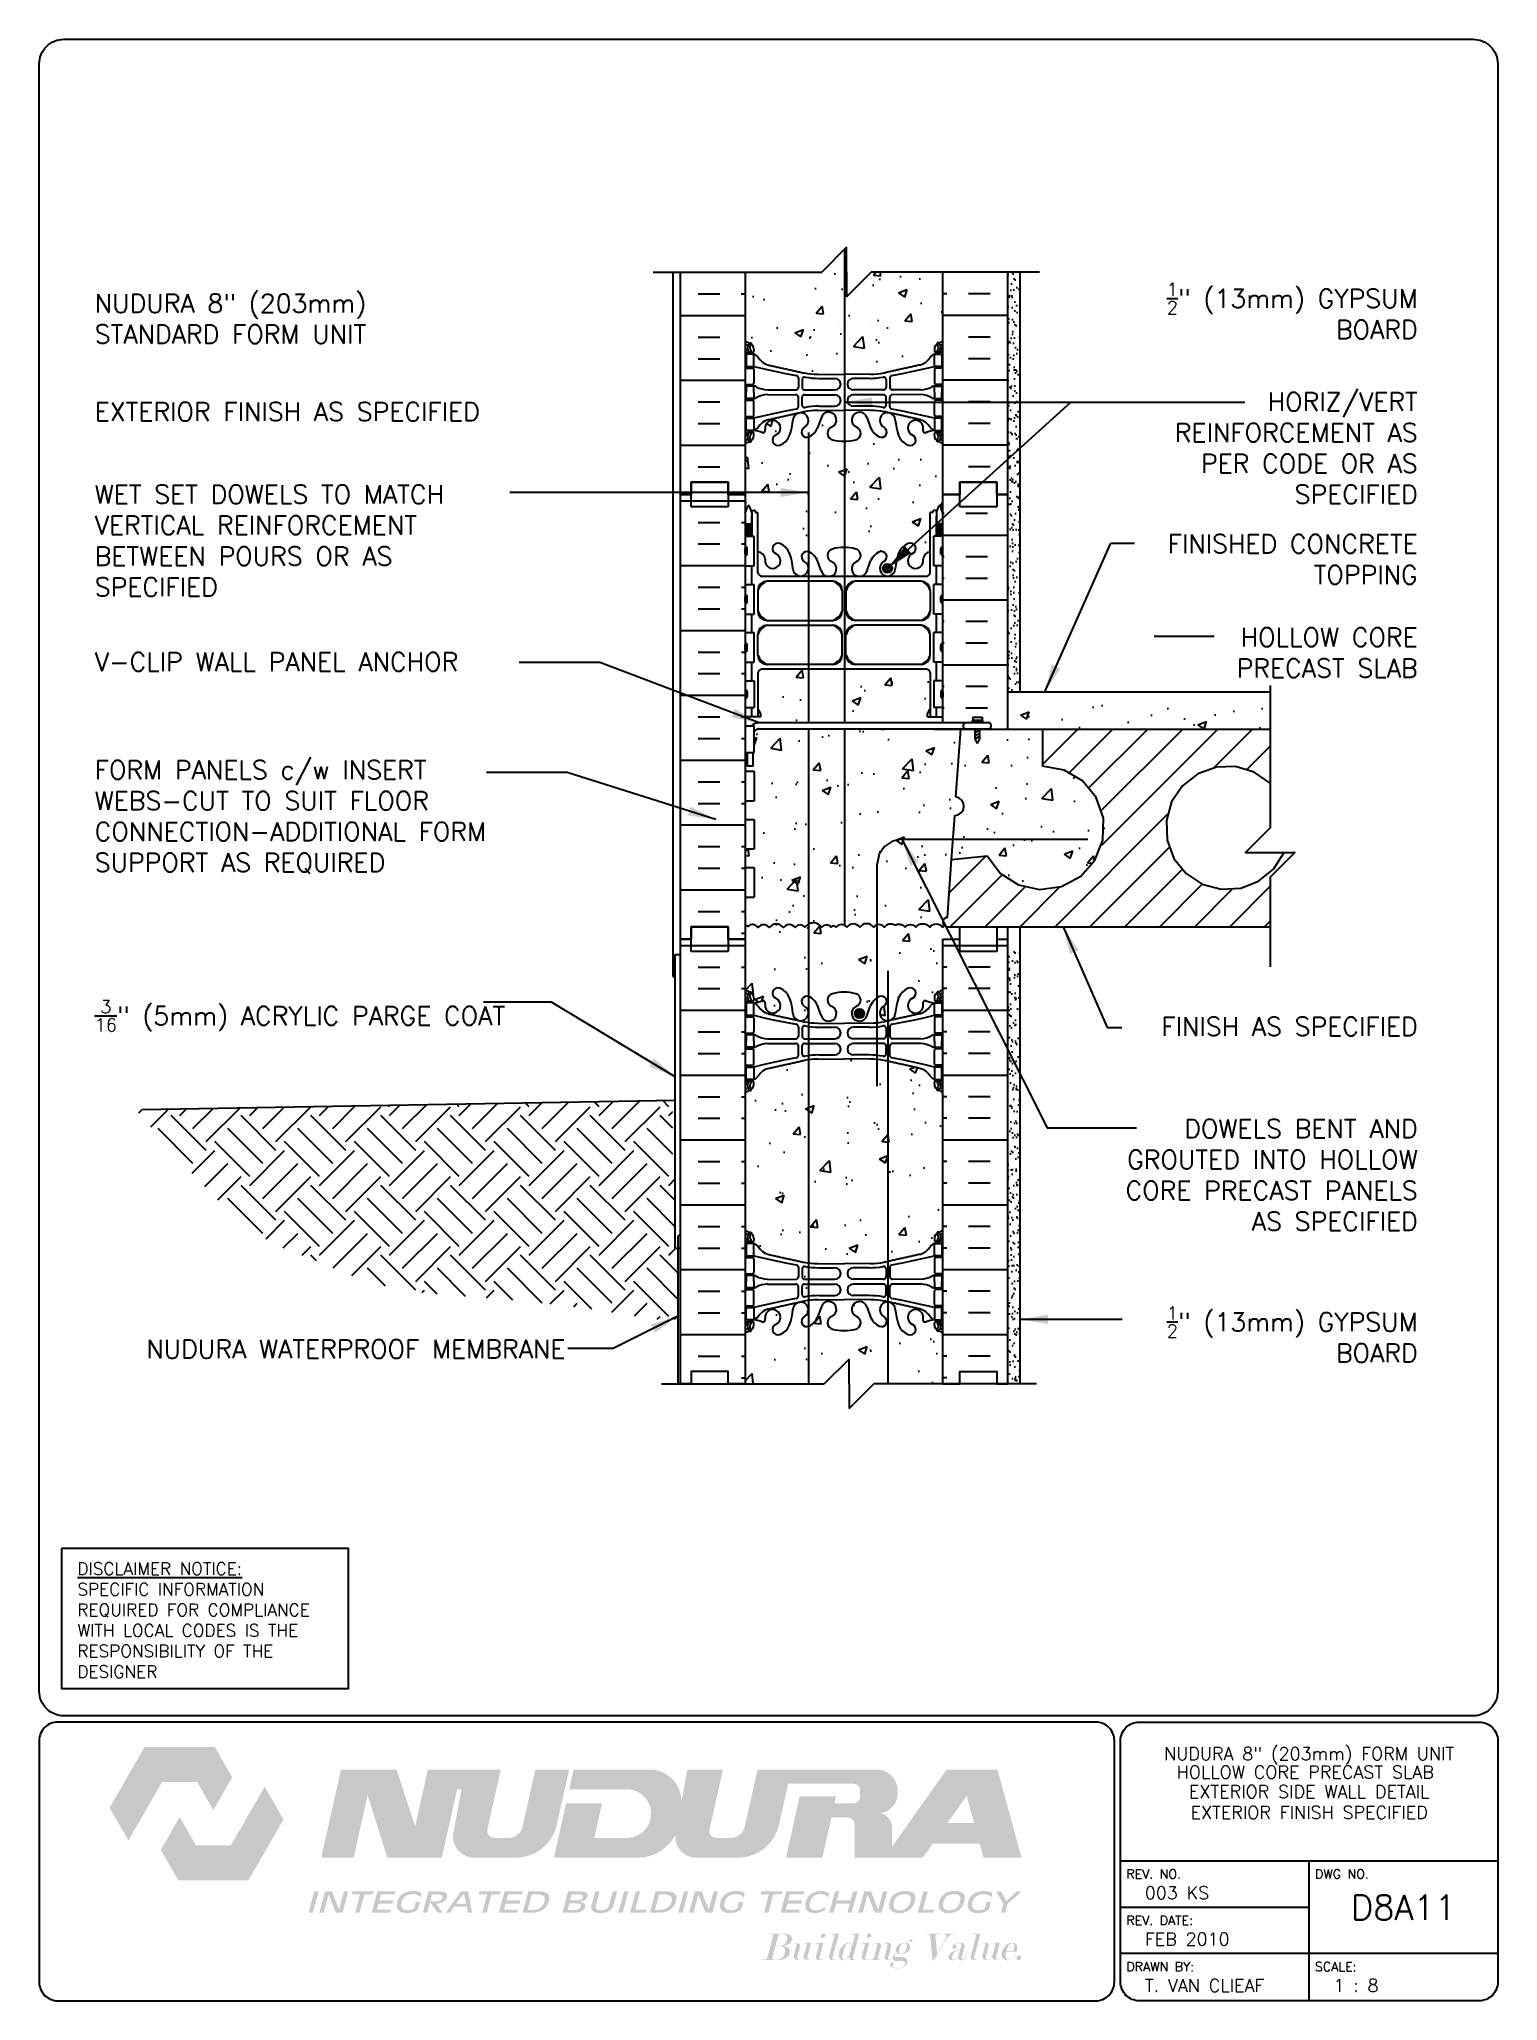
# Paper-space layout 'D8A11' of a CAD drawing. Header units: inches. Extents: x 0.42 to 7.8, y 0.49 to 10.41.
# The model-space entities are those that its viewports show. They can reach past a viewport. Long polylines and large blocks are cut down to what shows.
import ezdxf
from ezdxf.enums import TextEntityAlignment as Align

# ---------------------------------------------------------------- set-up
doc = ezdxf.new("R2010")
doc.units = ezdxf.units.IN
doc.header["$LTSCALE"] = 0.5
doc.header["$MEASUREMENT"] = 0
doc.linetypes.add('DASHED2', pattern=[0.375, 0.25, -0.125])
doc.linetypes.add('HIDDEN2', pattern=[0.1875, 0.125, -0.0625])
for name, color, linetype in [('HATCH', 12, 'Continuous'), ('Hidden2', 12, 'HIDDEN2'), ('line25', 2, 'Continuous'), ('LINE3', 3, 'Continuous'), ('LINE50', 5, 'Continuous'), ('LINE9', 9, 'Continuous'), ('LOGO', 7, 'Continuous'), ('TBK_LINE65', 3, 'Continuous'), ('TBK_TEXT', 4, 'Continuous'), ('TEXT', 4, 'Continuous'), ('Web_Edge', 9, 'Continuous')]:
    doc.layers.add(name, color=color, linetype=linetype)
doc.styles.add('DIM', font='romans.shx', dxfattribs={"width": 0.7})
doc.styles.add('ROMANS', font='romans.shx', dxfattribs={"height": 0.75})
doc.dimstyles.new('ext_12', dxfattribs={"dimscale": 12, "dimtxt": 0.09375, "dimasz": 0.09375, "dimexe": 0.09375, "dimexo": 0.0625, "dimgap": 0.0625, "dimtad": 1, "dimdec": 1, "dimzin": 3, "dimdsep": 46, "dimlunit": 4, "dimtxsty": 'DIM', "dimcen": 0.09, "dimdle": 0.09375, "dimclrt": 4, "dimadec": 0, "dimazin": 0, "dimtfac": 1, "dimtdec": 1, "dimtmove": 2, "dimatfit": 3, "dimfxl": 1, "dimfrac": 2, "dimtolj": 1, "dimtzin": 0, "dimarcsym": 0})
pattern_1 = [(50, (93.7074, 7.516), (3.5863, -0.31376), [0.375, -4.125]), (355, (93.7074, 7.516), (-0.69376, 3.76096), [0.3, -3.3]), (100.4514, (94.0062, 7.49), (2.892547, 3.4472), [0.3187, -3.50571]), (46.1842, (93.7074, 8.516), (5.33621, -0.8276), [0.5625, -6.1875]), (96.6356, (94.152, 8.447), (4.67331, 4.87059), [0.47805, -5.25856]), (351.1842, (93.7074, 8.516), (4.67331, 4.8706), [0.45, -4.95]), (21, (94.2074, 8.266), (2.984535, -2.013094), [0.375, -4.125]), (326, (94.2074, 8.266), (1.21658, 3.62575), [0.3, -3.3]), (71.4514, (94.456, 8.0983), (4.201113, 1.61265), [0.3187, -3.50571]), (37.5, (93.7074, 7.516), (0.060799, 1.664469), [0, -3.26, 0, -3.35, 0, -3.3125]), (7.5, (93.7074, 7.516), (1.315348, 1.972059), [0, -1.91, 0, -3.185, 0, -1.2625]), (327.5, (92.5924, 7.516), (2.669112, -0.112774), [0, -1.25, 0, -3.9, 0, -5.175]), (317.5, (92.0924, 7.516), (2.91593, 0.500525), [0, -1.625, 0, -2.59, 0, -3.675])]
pattern_2 = [(37.5, (93.70738, 7.51603), (-0.01574834, 0.48170594), [0, -0.38, 0, -0.425, 0, -0.40625]), (7.5, (93.7074, 7.516), (0.4424442, 0.7055365), [0, -0.205, 0, -0.3425, 0, -0.13125]), (327.5, (93.3999, 7.51603), (0.7785355, 0.0014148), [0, -0.125, 0, -0.45, 0, -0.5875]), (317.5, (93.3999, 7.516), (0.7515317, 0.219419), [0, -0.0625, 0, -0.295, 0, -0.3375])]
pattern_3 = [(50, (189.7694, 134.9171), (3.5863, -0.3138), [0.375, -4.125]), (355, (189.7694, 134.917), (-0.6938, 3.761), [0.3, -3.3]), (100.45, (190.0683, 134.891), (2.8925, 3.4472), [0.3187, -3.5057]), (46.184, (189.7694, 135.917), (5.3362, -0.8276), [0.5625, -6.1875]), (96.636, (190.214, 135.848), (4.6733, 4.8706), [0.478, -5.2586]), (351.184, (189.7694, 135.917), (4.6733, 4.8706), [0.45, -4.95]), (21, (190.2694, 135.6671), (2.9845, -2.0131), [0.375, -4.125]), (326, (190.2694, 135.667), (1.2166, 3.6258), [0.3, -3.3]), (71.45, (190.518, 135.4994), (4.2011, 1.6127), [0.3187, -3.5057]), (37.5, (189.7694, 134.9171), (0.0608, 1.66447), [0, -3.26, 0, -3.35, 0, -3.3125]), (7.5, (189.7694, 134.9171), (1.31535, 1.97206), [0, -1.91, 0, -3.185, 0, -1.2625]), (327.5, (188.6544, 134.9171), (2.66911, -0.11277), [0, -1.25, 0, -3.9, 0, -5.175]), (317.5, (188.1544, 134.9171), (2.91593, 0.5005), [0, -1.625, 0, -2.59, 0, -3.675])]
pattern_4 = [(50, (189.7694, 150.7197), (3.5863, -0.3138), [0.375, -4.125]), (355, (189.7694, 150.7197), (-0.6938, 3.761), [0.3, -3.3]), (100.45, (190.0683, 150.6935), (2.8925, 3.4472), [0.3187, -3.5057]), (46.184, (189.7694, 151.7197), (5.3362, -0.8276), [0.5625, -6.1875]), (96.636, (190.214, 151.6507), (4.6733, 4.8706), [0.478, -5.2586]), (351.184, (189.7694, 151.7197), (4.6733, 4.8706), [0.45, -4.95]), (21, (190.2694, 151.4697), (2.9845, -2.0131), [0.375, -4.125]), (326, (190.2694, 151.4697), (1.2166, 3.6258), [0.3, -3.3]), (71.45, (190.518, 151.302), (4.2011, 1.6127), [0.3187, -3.5057]), (37.5, (189.7694, 150.7197), (0.0608, 1.66447), [0, -3.26, 0, -3.35, 0, -3.3125]), (7.5, (189.7694, 150.7197), (1.31535, 1.97206), [0, -1.91, 0, -3.185, 0, -1.2625]), (327.5, (188.6544, 150.7197), (2.66911, -0.11277), [0, -1.25, 0, -3.9, 0, -5.175]), (317.5, (188.1544, 150.7197), (2.91593, 0.50052), [0, -1.625, 0, -2.59, 0, -3.675])]

psp = doc.layouts.new('D8A11')

# ---------------------------------------------------------------- texts
at = {"layer": 'TBK_TEXT', "color": 7, "style": 'ROMANS'}
for s, p in [('REV. NO.', (5.9215, 1.107)), ('DWG NO.', (6.876, 1.107)), ('REV. DATE:', (5.9215, 0.8726)), ('DRAWN BY:', (5.9215, 0.6382)), ('SCALE:', (6.876, 0.6382))]:
    psp.add_text(s, height=0.04688, dxfattribs=at).set_placement(p)
at = {"layer": 'TEXT', "insert": (0.6134, 2.7065), "char_height": 0.0625, "width": 1.41371, "attachment_point": 1, "style": 'ROMANS'}
psp.add_mtext('{\\Fromans.shx|c1;\\LDISCLAIMER NOTICE:\\l\\PSPECIFIC INFORMATION REQUIRED FOR COMPLIANCE WITH LOCAL CODES IS THE RESPONSIBILITY OF THE DESIGNER}', dxfattribs=at)

msp = doc.modelspace()

# ---------------------------------------------------------------- texts
at = {"layer": 'TEXT', "style": 'ROMANS'}
msp.add_text('NUDURA WATERPROOF MEMBRANE ', height=0.75, dxfattribs=at).set_placement((183.116, 136.946), align=Align.RIGHT)
at = {"layer": 'TEXT', "char_height": 0.75, "style": 'ROMANS'}
for s, insert, width, attachment_point in [('\\A1;{\\H0.7x;\\S1/2;}" (13mm) GYPSUM BOARD', (217.107, 179.344), 12.02995, 6), ('NUDURA 8" (203mm) STANDARD FORM UNIT', (163.544, 179.023), 17.57922, 4), ('EXTERIOR FINISH AS SPECIFIED', (163.544, 175.263), 17.57922, 4), ('\\A1;HORIZ/VERT REINFORCEMENT AS PER CODE OR AS SPECIFIED', (217.107, 173.792), 12.02995, 6), ('WET SET DOWELS TO MATCH VERTICAL REINFORCEMENT BETWEEN POURS OR AS SPECIFIED', (163.544, 170.042), 17.57922, 4), ('\\A1;FINISHED CONCRETE TOPPING', (217.107, 169.288), 12.02995, 6), ('\\A1;HOLLOW CORE PRECAST SLAB', (217.107, 165.509), 12.02995, 6), ('V-CLIP WALL PANEL ANCHOR', (163.544, 165.141), 17.57922, 4), ('FORM PANELS c/w INSERT WEBS-CUT TO SUIT FLOOR CONNECTION-ADDITIONAL FORM SUPPORT AS REQUIRED', (163.544, 158.855), 17.57922, 4), ('\\A1;{\\H0.7x;\\S3/16;}" (5mm) ACRYLIC PARGE COAT', (163.544, 150.808), 17.57922, 4), ('\\A1;FINISH AS SPECIFIED', (217.107, 150.377), 12.02995, 6), ('\\A1;DOWELS BENT AND GROUTED INTO HOLLOW CORE PRECAST PANELS AS SPECIFIED', (217.107, 144.365), 13.63949, 6), ('\\A1;{\\H0.7x;\\S1/2;}" (13mm) GYPSUM BOARD', (217.107, 137.915), 12.02995, 6)]:
    msp.add_mtext(s, dxfattribs=dict(at, insert=insert, width=width, attachment_point=attachment_point))

# ---------------------------------------------------------------- blocks, each defined once
blk = doc.blocks.new('TITLEBLOCK-Tag')
at = {"style": 'ROMANS'}
for tag, height, p in [('TITLE_LINE_1', 0.065, (0.927, -0.1328)), ('TITLE_LINE_2', 0.065, (0.9294, -0.2258)), ('CENTRE-LINE-3', 0.065, (0.927, -0.3246)), ('TITLE_LINE_4', 0.065, (0.927, -0.4299)), ('TITLE_LINE_5', 0.065, (0.927, -0.526)), ('DWG', 0.125, (1.4043, -0.9102))]:
    blk.add_attdef(tag, text='', height=height, dxfattribs=at).set_placement(p, align=Align.MIDDLE_CENTER)
for tag, p in [('LATEST_REVISION', (0.0954, -0.8366)), ('REVISION_DATE', (0.0954, -1.071)), ('DRAWN_BY', (0.0954, -1.3053)), ('SCALE', (1.0499, -1.3053))]:
    blk.add_attdef(tag, text='', height=0.065, dxfattribs=at).set_placement(p, align=Align.MIDDLE_LEFT)

# ---------------------------------------------------------------- hatches: boundary and pattern name
at = {"layer": 'HATCH'}
h = msp.add_hatch(dxfattribs=at)
h.set_pattern_fill('AR-CONC', color=256, scale=0.5)
h.set_pattern_definition([(50, (0, 0), (3.5863, -0.31376), [0.375, -4.125]), (355, (0, 0), (-0.693757, 3.76096), [0.3, -3.3]), (100.4514, (0.299, -0.026), (2.892544, 3.4472), [0.3187, -3.50571]), (46.1842, (0, 1), (5.33621, -0.8276), [0.5625, -6.1875]), (96.6356, (0.4447, 0.931), (4.67331, 4.87059), [0.47805, -5.25857]), (351.1842, (0, 1), (4.67331, 4.87059), [0.45, -4.95]), (21, (0.5, 0.75), (2.984535, -2.013094), [0.375, -4.125]), (326, (0.5, 0.75), (1.216577, 3.62575), [0.3, -3.3]), (71.4514, (0.7487, 0.5822), (4.20111, 1.612656), [0.3187, -3.50571]), (37.5, (0, 0), (0.060799, 1.664469), [0, -3.26, 0, -3.35, 0, -3.3125]), (7.5, (0, 0), (1.315348, 1.972059), [0, -1.91, 0, -3.185, 0, -1.2625]), (327.5, (-1.115, 0), (2.669112, -0.1127744), [0, -1.25, 0, -3.9, 0, -5.175]), (317.5, (-1.615, 0), (2.91593, 0.500525), [0, -1.625, 0, -2.59, 0, -3.675])])
edge = h.paths.add_edge_path()
edge.add_line((197.886, 180.917), (195.341, 180.917))
edge.add_line((195.341, 180.917), (195.369, 180.769))
edge.add_line((195.369, 180.769), (195.07, 180.795))
edge.add_line((195.07, 180.795), (195.172, 180.917))
edge.add_line((195.172, 180.917), (194.979, 180.917))
edge.add_line((194.979, 180.917), (193.979, 179.917))
edge.add_line((193.979, 179.917), (193.979, 180.917))
edge.add_line((193.979, 180.917), (193.979, 181.917))
edge.add_line((193.979, 181.917), (192.979, 180.917))
edge.add_line((192.979, 180.917), (189.886, 180.917))
edge.add_line((189.886, 180.917), (189.886, 178.144))
edge.add_arc((190.232, 178.505), 0.5, 226.21089, 246.42182)
edge.add_line((190.032, 178.047), (190.122, 178.047))
edge.add_line((190.122, 178.047), (190.122, 178.005))
edge.add_arc((189.982, 177.798), 0.25, 0, 55.9442, ccw=False)
edge.add_line((190.232, 177.798), (190.232, 177.73))
edge.add_arc((190.169, 177.73), 0.0625, -90, 0, ccw=False)
edge.add_line((190.169, 177.668), (190.122, 177.668))
edge.add_line((190.122, 177.668), (190.122, 177.598))
edge.add_line((190.122, 177.598), (190.227, 177.598))
edge.add_arc((190.104, 177.255), 0.364, 34.97751, 70.33874, ccw=False)
edge.add_arc((191.027, 177.866), 0.743, 212.79192, 253.81071)
edge.add_spline(control_points=[(190.82, 177.152), (192.257, 176.832)], knot_values=[0, 0, 1, 1], degree=1, periodic=0)
edge.add_arc((192.814, 179.763), 2.984, 259.25462, 270.09947)
edge.add_line((192.819, 176.78), (193.886, 176.764))
edge.add_line((193.886, 176.764), (194.952, 176.78))
edge.add_arc((194.957, 179.763), 2.984, 269.90053, 280.74538)
edge.add_spline(control_points=[(195.514, 176.832), (196.951, 177.152)], knot_values=[0, 0, 1, 1], degree=1, periodic=0)
edge.add_arc((196.744, 177.866), 0.743, 286.18929, 327.20808)
edge.add_arc((197.667, 177.255), 0.364, 109.66126, 145.02249, ccw=False)
edge.add_line((197.545, 177.598), (197.65, 177.598))
edge.add_line((197.65, 177.598), (197.65, 177.668))
edge.add_line((197.65, 177.668), (197.602, 177.668))
edge.add_arc((197.602, 177.73), 0.0625, 180, 270, ccw=False)
edge.add_line((197.54, 177.73), (197.54, 177.798))
edge.add_arc((197.79, 177.798), 0.25, 124.0558, 180, ccw=False)
edge.add_line((197.65, 178.005), (197.65, 178.047))
edge.add_line((197.65, 178.047), (197.74, 178.047))
edge.add_arc((197.54, 178.505), 0.5, 293.57818, 313.78911)
edge.add_line((197.886, 178.144), (197.886, 180.917))
h.paths.add_polyline_path([(197.701, 171.418, -0.6), (197.801, 171.418), (197.886, 171.158), (197.886, 171.917), (197.886, 173.952, 0.088416), (197.74, 174.049), (197.65, 174.049), (197.65, 174.091, -0.249069), (197.54, 174.298), (197.54, 174.365, -0.414214), (197.602, 174.428), (197.65, 174.428), (197.65, 174.498), (197.545, 174.498, 0.085348), (197.215, 174.422, -0.669601), (197.083, 174.542, 2.087231), (196.649, 174.318, -1), (196.485, 173.909, -0.21345), (196.093, 174.298, -0.068226), (195.957, 174.926, 1.753171), (195.506, 174.63, -0.940793), (195.303, 174.246, -0.173075), (194.957, 174.613), (194.814, 175, 1.612474), (194.383, 174.64, -0.734872), (194.36, 174.129, -0.068475), (193.886, 174.067, -0.068475), (193.411, 174.129, -0.734872), (193.388, 174.64, 1.612474), (192.957, 175), (192.814, 174.613, -0.173075), (192.468, 174.246, -0.940793), (192.265, 174.63, 1.753171), (191.814, 174.926, -0.068226), (191.678, 174.298, -0.21345), (191.286, 173.909, -1), (191.122, 174.318, 2.087231), (190.688, 174.542, -0.669601), (190.556, 174.422, 0.085348), (190.227, 174.498), (190.122, 174.498), (190.122, 174.428), (190.169, 174.428, -0.414214), (190.232, 174.365), (190.232, 174.298, -0.249069), (190.122, 174.091), (190.122, 174.049), (190.032, 174.049, 0.088416), (189.886, 173.952), (189.886, 171.917), (189.886, 171.158), (189.971, 171.418, -0.6), (190.071, 171.418), (190.119, 171.268), (190.246, 171.268, -0.414214), (190.296, 171.218), (190.296, 171.188), (190.396, 171.188), (190.396, 169.587, -0.380397), (190.688, 169.292, 2.087231), (191.122, 169.517, -1), (191.286, 169.925, -0.21345), (191.678, 169.536, -0.068226), (191.814, 168.908, 1.753171), (192.265, 169.205, -0.940793), (192.468, 169.588, -0.173075), (192.814, 169.221), (192.957, 168.834, 1.612474), (193.388, 169.194, -0.734872), (193.411, 169.705, -0.068475), (193.886, 169.767, -0.068475), (194.36, 169.705, -0.734872), (194.383, 169.194, 1.612474), (194.814, 168.834), (194.957, 169.221, -0.173075), (195.303, 169.588, -0.940793), (195.506, 169.205, 1.753171), (195.957, 168.908, -0.068226), (196.093, 169.536, -0.21345), (196.485, 169.925, -1), (196.649, 169.517, 2.087231), (197.083, 169.292, -0.380392), (197.376, 169.587), (197.376, 171.188), (197.476, 171.188), (197.476, 171.218, -0.414214), (197.526, 171.268), (197.652, 171.268)])
h.paths.add_polyline_path([(197.376, 164.698, 0.268138), (197.214, 164.846), (190.557, 164.846, 0.268156), (190.396, 164.698), (190.396, 163.229), (190.516, 163.029), (190.516, 162.917), (189.886, 162.917), (189.886, 162.542), (190.125, 162.542, -0.180815), (190.451, 162.667), (197.886, 162.667), (197.886, 162.917), (197.256, 162.917), (197.256, 163.029), (197.376, 163.229)])
h.paths.add_polyline_path([(198.414, 159.669), (198.606, 162.417), (190.453, 162.417, 0.243307), (190.25, 162.31), (190.25, 161.462), (190.209, 161.462), (190.209, 160.917), (189.959, 160.917), (189.959, 161.462), (189.886, 161.462), (189.886, 160.712), (190.25, 160.712), (190.25, 159.512), (189.886, 159.512), (189.886, 158.762), (190.25, 158.762), (190.25, 157.562), (189.886, 157.562), (189.886, 156.812), (190.25, 156.812), (190.25, 155.612), (189.886, 155.612), (189.886, 154.454, -0.324963), (189.992, 154.418, -0.520567), (190.399, 154.378, -0.520567), (190.858, 154.378, -0.520567), (191.422, 154.378, -0.520567), (191.908, 154.378, -0.520567), (192.301, 154.391, -0.520567), (192.983, 154.391, -0.520567), (193.351, 154.391, -0.520567), (193.561, 154.391, -0.520567), (193.993, 154.391, -0.520567), (194.518, 154.391, -0.520567), (195.082, 154.391, -0.520567), (195.515, 154.391, -0.396716), (195.934, 154.478, -0.396716), (196.354, 154.391, -0.520567), (196.787, 154.391, -0.520567), (197.351, 154.391, -0.520567), (197.875, 154.391, -0.098929), (197.95, 154.463, -0.69452), (198.073, 154.792), (198.237, 157.136), (198.362, 158.923, 0.932515)])
edge = h.paths.add_edge_path()
edge.add_arc((197.54, 147.329), 0.5, 46.21089, 66.42182)
edge.add_line((197.74, 147.788), (197.65, 147.788))
edge.add_line((197.65, 147.788), (197.65, 147.829))
edge.add_arc((197.79, 148.037), 0.25, 180, 235.9442, ccw=False)
edge.add_line((197.54, 148.037), (197.54, 148.104))
edge.add_arc((197.602, 148.104), 0.0625, 90, 180, ccw=False)
edge.add_line((197.602, 148.167), (197.65, 148.167))
edge.add_line((197.65, 148.167), (197.65, 148.237))
edge.add_line((197.65, 148.237), (197.545, 148.237))
edge.add_arc((197.667, 148.579), 0.364, 214.97751, 250.33874, ccw=False)
edge.add_arc((196.744, 147.968), 0.743, 32.79192, 73.81071)
edge.add_spline(control_points=[(196.951, 148.682), (195.514, 149.002)], knot_values=[0, 0, 1, 1], degree=1, periodic=0)
edge.add_arc((194.957, 146.071), 2.984, 79.25462, 90.09947)
edge.add_line((194.952, 149.055), (193.886, 149.07))
edge.add_line((193.886, 149.07), (192.819, 149.055))
edge.add_arc((192.814, 146.071), 2.984, 89.90053, 100.74538)
edge.add_spline(control_points=[(192.257, 149.002), (190.82, 148.682)], knot_values=[0, 0, 1, 1], degree=1, periodic=0)
edge.add_arc((191.027, 147.968), 0.743, 106.18929, 147.20808)
edge.add_arc((190.104, 148.579), 0.364, 289.66126, 325.02249, ccw=False)
edge.add_line((190.227, 148.237), (190.122, 148.237))
edge.add_line((190.122, 148.237), (190.122, 148.167))
edge.add_line((190.122, 148.167), (190.169, 148.167))
edge.add_arc((190.169, 148.104), 0.0625, 0, 90, ccw=False)
edge.add_line((190.232, 148.104), (190.232, 148.037))
edge.add_arc((189.982, 148.037), 0.25, 304.0558, 360, ccw=False)
edge.add_line((190.122, 147.829), (190.122, 147.788))
edge.add_line((190.122, 147.788), (190.032, 147.788))
edge.add_arc((190.232, 147.329), 0.5, 113.57818, 133.78911)
edge.add_line((189.886, 147.69), (189.886, 142.144))
edge.add_arc((190.232, 142.505), 0.5, 226.21089, 246.42182)
edge.add_line((190.032, 142.047), (190.122, 142.047))
edge.add_line((190.122, 142.047), (190.122, 142.005))
edge.add_arc((189.982, 141.798), 0.25, 0, 55.9442, ccw=False)
edge.add_line((190.232, 141.798), (190.232, 141.73))
edge.add_arc((190.169, 141.73), 0.0625, -90, 0, ccw=False)
edge.add_line((190.169, 141.668), (190.122, 141.668))
edge.add_line((190.122, 141.668), (190.122, 141.598))
edge.add_line((190.122, 141.598), (190.227, 141.598))
edge.add_arc((190.104, 141.255), 0.364, 34.97751, 70.33874, ccw=False)
edge.add_arc((191.027, 141.866), 0.743, 212.79192, 253.81071)
edge.add_spline(control_points=[(190.82, 141.152), (192.257, 140.832)], knot_values=[0, 0, 1, 1], degree=1, periodic=0)
edge.add_arc((192.814, 143.763), 2.984, 259.25462, 270.09947)
edge.add_line((192.819, 140.78), (193.886, 140.764))
edge.add_line((193.886, 140.764), (194.952, 140.78))
edge.add_arc((194.957, 143.763), 2.984, 269.90053, 280.74538)
edge.add_spline(control_points=[(195.514, 140.832), (196.951, 141.152)], knot_values=[0, 0, 1, 1], degree=1, periodic=0)
edge.add_arc((196.744, 141.866), 0.743, 286.18929, 327.20808)
edge.add_arc((197.667, 141.255), 0.364, 109.66126, 145.02249, ccw=False)
edge.add_line((197.545, 141.598), (197.65, 141.598))
edge.add_line((197.65, 141.598), (197.65, 141.668))
edge.add_line((197.65, 141.668), (197.602, 141.668))
edge.add_arc((197.602, 141.73), 0.0625, 180, 270, ccw=False)
edge.add_line((197.54, 141.73), (197.54, 141.798))
edge.add_arc((197.79, 141.798), 0.25, 124.0558, 180, ccw=False)
edge.add_line((197.65, 142.005), (197.65, 142.047))
edge.add_line((197.65, 142.047), (197.74, 142.047))
edge.add_arc((197.54, 142.505), 0.5, 293.57818, 313.78911)
edge.add_line((197.886, 142.144), (197.886, 147.69))
h = msp.add_hatch(dxfattribs=at)
h.set_pattern_fill('AR-SAND', color=256, scale=0.25, style=0)
h.set_pattern_definition(pattern_2)
h.paths.add_polyline_path([(201.011, 180.917), (200.511, 180.917), (200.511, 174.828), (201.011, 174.828)])
h.paths.add_polyline_path([(200.511, 163.917), (201.011, 163.917), (201.011, 174.828), (200.511, 174.828)])
h = msp.add_hatch(dxfattribs=at)
h.set_pattern_fill('INSUL', color=256, scale=7, style=0)
h.set_pattern_definition([(0, (-2736.276, -243.0924), (0, 2.625), []), (0, (-2736.276, -242.2174), (0, 2.625), [0.875, -0.875]), (0, (-2736.276, -241.3424), (0, 2.625), [0.875, -0.875])])
h.paths.add_polyline_path([(187.261, 153.917), (187.698, 153.917), (187.698, 154.417), (189.198, 154.417), (189.198, 153.917), (189.886, 153.917), (189.886, 171.917), (189.198, 171.917), (189.198, 172.417), (187.698, 172.417), (187.698, 171.917), (187.261, 171.917)])
h = msp.add_hatch(dxfattribs=at)
h.set_pattern_fill('INSUL', color=256, scale=7, style=0)
h.set_pattern_definition([(180, (304.6887, 7.516), (0, 2.625), []), (180, (304.6887, 8.391), (0, 2.625), [0.875, -0.875]), (180, (304.6887, 9.266), (0, 2.625), [0.875, -0.875])])
h.paths.add_polyline_path([(197.886, 162.667), (199.195, 162.667), (199.195, 162.707), (199.101, 162.707), (199.101, 162.77), (199.101, 162.895), (199.288, 162.895), (199.476, 162.895), (199.476, 162.77), (199.476, 162.707), (199.382, 162.707), (199.382, 162.667), (199.785, 162.667), (199.821, 162.609), (199.834, 162.542), (199.822, 162.475), (199.787, 162.417), (200.511, 162.417), (200.511, 171.917), (199.823, 171.917), (199.823, 171.417), (198.323, 171.417), (198.323, 171.917), (197.886, 171.917)])
h = msp.add_hatch(dxfattribs=at)
h.set_pattern_fill('AR-CONC', color=256, scale=0.5, style=0)
h.set_pattern_definition(pattern_1)
h.paths.add_polyline_path([(206.434, 162.417), (206.434, 163.417), (201.011, 163.417), (201.011, 162.417)])
h = msp.add_hatch(dxfattribs=at)
h.set_pattern_fill('AR-CONC', color=256, scale=0.5, style=0)
h.set_pattern_definition(pattern_1)
h.paths.add_polyline_path([(206.434, 163.417), (206.434, 162.417), (211.14, 162.417), (211.14, 163.417)])
h = msp.add_hatch(dxfattribs=at)
h.set_pattern_fill('ANSI31', color=256, scale=8, style=0)
h.set_pattern_definition([(45, (93.7074, 7.516), (-0.707107, 0.707107), [])])
h.paths.add_polyline_path([(199.682, 157.288), (198.237, 157.136), (198.073, 154.792, 1), (198.073, 154.417), (211.14, 154.417), (211.14, 156.417), (212.14, 157.417), (211.704, 157.417, -3.178097), (211.14, 160.224), (211.14, 162.417), (201.913, 162.417), (201.913, 160.917, -1.788289)])
h = msp.add_hatch(dxfattribs=at)
h.set_pattern_fill('AR-CONC', color=256, scale=0.5, style=0)
h.set_pattern_definition(pattern_1)
h.paths.add_polyline_path([(198.362, 158.923), (198.237, 157.136), (199.682, 157.288, 1.788289), (201.913, 160.917), (201.913, 162.417), (198.606, 162.417), (198.414, 159.669, -0.932515)])
h = msp.add_hatch(dxfattribs=at)
h.set_pattern_fill('AR-CONC', color=256, scale=0.5, style=0)
h.set_pattern_definition([(50, (91.7074, 7.516), (3.5863, -0.31376), [0.375, -4.125]), (355, (91.7074, 7.516), (-0.69376, 3.76096), [0.3, -3.3]), (100.4514, (92.0062, 7.49), (2.89255, 3.4472), [0.3187, -3.50571]), (46.1842, (91.7074, 8.516), (5.3362, -0.8276), [0.5625, -6.1875]), (96.6356, (92.152, 8.447), (4.67331, 4.87059), [0.47805, -5.25856]), (351.1842, (91.7074, 8.516), (4.67331, 4.8706), [0.45, -4.95]), (21, (92.2074, 8.266), (2.984535, -2.013094), [0.375, -4.125]), (326, (92.2074, 8.266), (1.21658, 3.62575), [0.3, -3.3]), (71.4514, (92.456, 8.0983), (4.20111, 1.61265), [0.3187, -3.50571]), (37.5, (91.7074, 7.516), (0.060799, 1.664469), [0, -3.26, 0, -3.35, 0, -3.3125]), (7.5, (91.7074, 7.516), (1.315348, 1.972059), [0, -1.91, 0, -3.185, 0, -1.2625]), (327.5, (90.5924, 7.516), (2.669112, -0.112774), [0, -1.25, 0, -3.9, 0, -5.175]), (317.5, (90.0924, 7.516), (2.91593, 0.500525), [0, -1.625, 0, -2.59, 0, -3.675])])
h.paths.add_polyline_path([(192.886, 157.461, 0.215509), (192.207, 155.96), (192.207, 154.466, -0.127453), (192.301, 154.391, -0.418031), (192.886, 154.49)], flags=17)
h = msp.add_hatch(dxfattribs=at)
h.set_pattern_fill('INSUL', color=256, scale=7, style=0)
h.set_pattern_definition([(0, (-2736.276, -261.0924), (0, 2.625), []), (0, (-2736.276, -260.2174), (0, 2.625), [0.875, -0.875]), (0, (-2736.276, -259.3424), (0, 2.625), [0.875, -0.875])])
h.paths.add_polyline_path([(187.261, 135.917), (187.698, 135.917), (187.698, 136.417), (189.198, 136.417), (189.198, 135.917), (189.886, 135.917), (189.886, 153.917), (189.198, 153.917), (189.198, 154.417), (187.698, 154.417), (187.698, 153.917), (187.261, 153.917)])
h = msp.add_hatch(dxfattribs=at)
h.set_pattern_fill('AR-CONC', color=256, scale=0.5, style=0)
h.set_pattern_definition(pattern_4)
h.paths.add_polyline_path([(192.44, 154.517, 0.11396), (192.301, 154.391, 0.520567), (191.908, 154.378, 0.520567), (191.422, 154.378, 0.520567), (190.858, 154.378, 0.520567), (190.399, 154.378, 0.520567), (189.992, 154.418, 0.324963), (189.886, 154.454), (189.886, 153.917), (189.886, 151.883, 0.088416), (190.032, 151.785), (190.122, 151.785), (190.122, 151.744, -0.249069), (190.232, 151.537), (190.232, 151.469, -0.414214), (190.169, 151.407), (190.122, 151.407), (190.122, 151.337), (190.227, 151.337, 0.085348), (190.556, 151.412, -0.669601), (190.688, 151.292, 2.087231), (191.122, 151.517, -1), (191.286, 151.925, -0.21345), (191.678, 151.536, -0.069923), (191.815, 150.892, 1.702394), (192.265, 151.205, -0.878474), (192.44, 151.598)])
h = msp.add_hatch(dxfattribs=at)
h.set_pattern_fill('AR-CONC', color=256, scale=0.5, style=0)
h.set_pattern_definition(pattern_4)
h.paths.add_polyline_path([(195.506, 151.205, 1.753171), (195.957, 150.908, -0.068226), (196.093, 151.536, -0.21345), (196.485, 151.925, -1), (196.649, 151.517, 2.087231), (197.083, 151.292, -0.638777), (197.207, 151.415, 0.087457), (197.545, 151.337), (197.65, 151.337), (197.65, 151.407), (197.602, 151.407, -0.414214), (197.54, 151.469), (197.54, 151.537, -0.249069), (197.65, 151.744), (197.65, 151.785), (197.74, 151.785, 0.088416), (197.886, 151.883), (197.886, 153.917), (198.573, 153.917), (198.573, 154.417), (198.073, 154.417, -0.180275), (197.95, 154.463, 0.098929), (197.875, 154.391, 0.520567), (197.351, 154.391, 0.520567), (196.787, 154.391, 0.520567), (196.354, 154.391, 0.396716), (195.934, 154.478, 0.396716), (195.515, 154.391, 0.520567), (195.082, 154.391, 0.520567), (194.518, 154.391, 0.520567), (193.993, 154.391, 0.520567), (193.561, 154.391, 0.520567), (193.351, 154.391, 0.520567), (192.983, 154.391, 0.383837), (192.44, 154.517), (192.44, 151.598, -0.03412), (192.468, 151.588, -0.173075), (192.814, 151.221), (192.957, 150.834, 1.612474), (193.388, 151.194, -0.734872), (193.411, 151.705, -0.068475), (193.886, 151.767, -0.068475), (194.36, 151.705, -0.734872), (194.383, 151.194, 1.612474), (194.814, 150.834), (194.957, 151.221, -0.173075), (195.303, 151.588, -0.940793)])
h.paths.add_polyline_path([(194.697, 150.907, -1), (194.322, 150.907, -1)], flags=16)
h = msp.add_hatch(dxfattribs=at)
h.set_pattern_fill('INSUL', color=256, scale=7, style=0)
h.set_pattern_definition([(180, (3124.047, -261.0924), (0, 2.625), []), (180, (3124.047, -260.2174), (0, 2.625), [0.875, -0.875]), (180, (3124.047, -259.3424), (0, 2.625), [0.875, -0.875])])
h.paths.add_polyline_path([(200.511, 135.917), (200.073, 135.917), (200.073, 136.417), (198.573, 136.417), (198.573, 135.917), (197.886, 135.917), (197.886, 153.917), (198.573, 153.917), (198.573, 154.417), (200.073, 154.417), (200.073, 153.917), (200.511, 153.917)])
h = msp.add_hatch(dxfattribs=at)
h.set_pattern_fill('AR-SAND', color=256, scale=0.25, style=0)
h.set_pattern_definition(pattern_2)
h.paths.add_polyline_path([(201.011, 144.478), (200.511, 145.277), (200.511, 135.917), (201.011, 135.917)])
h.paths.add_polyline_path([(201.011, 153.417), (200.511, 153.417), (200.511, 145.277), (201.011, 144.478)])
h = msp.add_hatch(dxfattribs=at)
h.set_pattern_fill('AR-CONC', color=256, scale=0.5, style=0)
h.set_pattern_definition([(50, (189.7694, 137.8155), (3.5863, -0.3138), [0.375, -4.125]), (355, (189.7694, 137.8155), (-0.6938, 3.761), [0.3, -3.3]), (100.45, (190.0683, 137.7893), (2.8925, 3.4472), [0.3187, -3.5057]), (46.18, (189.7694, 138.8155), (5.336, -0.8276), [0.5625, -6.1875]), (96.64, (190.214, 138.7465), (4.6733, 4.8706), [0.478, -5.2586]), (351.18, (189.7694, 138.8155), (4.6733, 4.8706), [0.45, -4.95]), (21, (190.2694, 138.5655), (2.9845, -2.013), [0.375, -4.125]), (326, (190.2694, 138.5655), (1.2166, 3.6258), [0.3, -3.3]), (71.45, (190.518, 138.3977), (4.201, 1.6127), [0.3187, -3.5057]), (37.5, (189.7694, 137.8155), (0.0608, 1.66447), [0, -3.26, 0, -3.35, 0, -3.3125]), (7.5, (189.7694, 137.8155), (1.31535, 1.97206), [0, -1.91, 0, -3.185, 0, -1.2625]), (327.5, (188.6544, 137.8155), (2.6691, -0.11277), [0, -1.25, 0, -3.9, 0, -5.175]), (317.5, (188.1544, 137.8155), (2.9159, 0.5005), [0, -1.625, 0, -2.59, 0, -3.675])])
edge = h.paths.add_edge_path()
edge.add_arc((192.814, 143.763), 2.984, 259.25462, 262.81359, ccw=False)
edge.add_spline(control_points=[(192.257, 140.832), (190.82, 141.152)], knot_values=[0, 0, 1, 1], degree=1, periodic=0)
edge.add_arc((191.027, 141.866), 0.743, 212.79192, 253.81071, ccw=False)
edge.add_arc((190.104, 141.255), 0.364, 34.97751, 70.33874)
edge.add_line((190.227, 141.598), (190.227, 141.098))
edge.add_line((190.227, 141.098), (190.122, 141.098))
edge.add_line((190.122, 141.098), (190.122, 141.028))
edge.add_line((190.122, 141.028), (190.169, 141.028))
edge.add_arc((190.169, 140.965), 0.0625, 0, 90, ccw=False)
edge.add_line((190.232, 140.965), (190.232, 140.43))
edge.add_arc((190.169, 140.43), 0.0625, -90, 0, ccw=False)
edge.add_line((190.169, 140.368), (190.122, 140.368))
edge.add_line((190.122, 140.368), (190.122, 140.298))
edge.add_line((190.122, 140.298), (190.218, 140.298))
edge.add_arc((190.222, 140.079), 0.219, 88.91995, 91.08005, ccw=False)
edge.add_line((190.227, 140.298), (190.227, 140.048))
edge.add_line((190.227, 140.048), (190.227, 139.798))
edge.add_arc((190.222, 140.016), 0.219, 271.08005, 299.50625)
edge.add_arc((190.864, 138.797), 1.16, 94.19675, 117.4156, ccw=False)
edge.add_line((190.779, 139.953), (191.934, 139.952))
edge.add_arc((191.934, 139.852), 0.1, 0, 89.96124, ccw=False)
edge.add_line((192.034, 139.852), (192.034, 139.468))
edge.add_arc((191.934, 139.468), 0.1, -79.63434, 0, ccw=False)
edge.add_arc((197.035, 111.577), 28.253, 100.36566, 103.94478)
edge.add_line((190.227, 138.998), (190.227, 138.498))
edge.add_arc((190.104, 138.84), 0.364, 289.66126, 325.02249)
edge.add_arc((191.027, 138.229), 0.743, 106.18929, 147.20808, ccw=False)
edge.add_spline(control_points=[(190.82, 138.943), (192.257, 139.264)], knot_values=[0, 0, 1, 1], degree=1, periodic=0)
edge.add_arc((192.814, 136.332), 2.984, 97.18641, 100.74538, ccw=False)
edge.add_line((192.44, 139.292), (192.44, 140.803))
h = msp.add_hatch(dxfattribs=at)
h.set_pattern_fill('AR-CONC', color=256, scale=0.5, style=0)
h.set_pattern_definition(pattern_3)
h.paths.add_polyline_path([(192.44, 138.236, -0.878474), (192.265, 138.63, 1.753171), (191.814, 138.926, -0.068226), (191.678, 138.298, -0.21345), (191.286, 137.909, -1), (191.122, 138.318, 2.087231), (190.688, 138.542, -0.638777), (190.564, 138.419, 0.087457), (190.227, 138.498), (190.122, 138.498), (190.122, 138.428), (190.169, 138.428, -0.414214), (190.232, 138.365), (190.232, 138.298, -0.249069), (190.122, 138.091), (190.122, 138.049), (190.032, 138.049, 0.088416), (189.886, 137.952), (189.886, 135.917), (192.44, 135.917)])
h = msp.add_hatch(dxfattribs=at)
h.set_pattern_fill('AR-CONC', color=256, scale=0.5, style=0)
h.set_pattern_definition(pattern_3)
h.paths.add_polyline_path([(193.897, 138.067, -0.001668), (193.886, 138.067, -0.068475), (193.411, 138.129, -0.734872), (193.388, 138.64, 1.612474), (192.957, 139), (192.814, 138.613, -0.173075), (192.468, 138.246, -0.03412), (192.44, 138.236), (192.44, 135.917), (193.084, 135.917), (193.897, 136.731)])
h = msp.add_hatch(dxfattribs=at)
h.set_pattern_fill('AR-CONC', color=256, scale=0.5, style=0)
h.set_pattern_definition(pattern_3)
h.paths.add_polyline_path([(197.886, 137.952, 0.088416), (197.74, 138.049), (197.65, 138.049), (197.65, 138.091, -0.249069), (197.54, 138.298), (197.54, 138.365, -0.414214), (197.602, 138.428), (197.65, 138.428), (197.65, 138.498), (197.545, 138.498, 0.087457), (197.207, 138.419, -0.638777), (197.083, 138.542, 2.087231), (196.649, 138.318, -1), (196.485, 137.909, -0.21345), (196.093, 138.298, -0.068226), (195.957, 138.926, 1.753171), (195.506, 138.63, -0.940793), (195.303, 138.246, -0.173075), (194.957, 138.613), (194.814, 139, 1.612474), (194.383, 138.64, -0.734872), (194.36, 138.129, -0.066799), (193.897, 138.067), (193.897, 136.731), (194.084, 136.917), (194.084, 135.917), (194.084, 134.917), (195.084, 135.917), (197.886, 135.917)])
at = {"layer": 'LINE3'}
msp.add_hatch(color=256, dxfattribs=at).paths.add_polyline_path([(195.457, 168.923, 1), (195.832, 168.923, 1)])
h = msp.add_hatch(color=256, dxfattribs=at)
h.paths.add_polyline_path([(194.694, 150.941, 0.831395), (194.325, 150.941)])
h.paths.add_polyline_path([(194.697, 150.907, 0.045935), (194.694, 150.941), (194.325, 150.941, 0.045935), (194.322, 150.907, 1)])

# ---------------------------------------------------------------- linework, layer by layer
at = {"layer": 'HATCH'}
for p, q in [((187.974, 180.908), (188.849, 180.908)), ((189.724, 180.908), (189.886, 180.908)), ((193.724, 180.483), (193.724, 180.483)), ((195.07, 180.795), (195.172, 180.917)), ((195.07, 180.795), (195.369, 180.769)), ((195.281, 180.642), (195.281, 180.642)), ((195.369, 180.767), (195.341, 180.917)), ((198.047, 180.908), (197.886, 180.908)), ((199.797, 180.908), (198.922, 180.908)), ((187.974, 180.033), (188.849, 180.033)), ((189.724, 180.033), (189.886, 180.033)), ((197.506, 180.116), (197.506, 180.116)), ((198.047, 180.033), (197.886, 180.033)), ((199.797, 180.033), (198.922, 180.033)), ((187.261, 179.158), (189.886, 179.158)), ((193.663, 178.819), (193.663, 178.819)), ((193.966, 178.67), (193.966, 178.67)), ((194.945, 178.713), (194.945, 178.713)), ((195.218, 178.835), (195.218, 178.835)), ((200.511, 179.158), (197.886, 179.158)), ((187.974, 178.283), (188.849, 178.283)), ((199.797, 178.283), (198.922, 178.283)), ((187.974, 177.408), (188.849, 177.408)), ((199.797, 177.408), (198.922, 177.408)), ((187.261, 176.533), (189.886, 176.533)), ((200.511, 176.533), (197.886, 176.533)), ((187.974, 175.658), (188.849, 175.658)), ((199.797, 175.658), (198.922, 175.658)), ((187.974, 174.783), (188.849, 174.783)), ((199.797, 174.783), (198.922, 174.783)), ((187.261, 173.908), (189.886, 173.908)), ((200.511, 173.908), (197.886, 173.908)), ((187.974, 173.033), (188.849, 173.033)), ((199.797, 173.033), (198.922, 173.033)), ((165.327, 146.877), (165.471, 147.021)), ((165.822, 146.311), (166.551, 147.04)), ((166.994, 146.776), (167.27, 147.052)), ((167.524, 146.245), (168.35, 147.071)), ((168.054, 145.715), (169.429, 147.09)), ((169.822, 146.776), (170.149, 147.102)), ((170.352, 146.245), (171.229, 147.121)), ((170.883, 145.715), (172.297, 147.129)), ((172.651, 147.129), (172.634, 147.146)), ((172.651, 146.776), (173.028, 147.153)), ((173.181, 146.245), (174.107, 147.172)), ((173.711, 145.715), (175.125, 147.129)), ((175.479, 147.129), (175.414, 147.194)), ((175.479, 146.776), (175.906, 147.203)), ((176.009, 146.245), (176.986, 147.222)), ((176.54, 145.715), (177.954, 147.129)), ((178.307, 147.129), (178.194, 147.243)), ((178.307, 146.776), (178.785, 147.253)), ((178.838, 146.245), (179.865, 147.272)), ((179.368, 145.715), (180.782, 147.129)), ((181.136, 147.129), (180.973, 147.292)), ((181.136, 146.776), (181.664, 147.304)), ((181.666, 146.245), (182.743, 147.322)), ((182.196, 145.715), (183.611, 147.129)), ((183.964, 147.129), (183.753, 147.34)), ((183.964, 146.776), (184.543, 147.354)), ((184.495, 146.245), (185.622, 147.373)), ((185.025, 145.715), (186.439, 147.129)), ((186.793, 147.129), (186.533, 147.389)), ((186.793, 146.776), (186.948, 146.931)), ((167.524, 144.831), (166.11, 146.245)), ((168.054, 145.361), (166.64, 146.776)), ((170.352, 144.831), (168.938, 146.245)), ((170.883, 145.361), (169.469, 146.776)), ((173.181, 144.831), (171.767, 146.245)), ((173.711, 145.361), (172.297, 146.776)), ((176.009, 144.831), (174.595, 146.245)), ((176.54, 145.361), (175.125, 146.776)), ((178.838, 144.831), (177.424, 146.245)), ((179.368, 145.361), (177.954, 146.776)), ((181.666, 144.831), (180.252, 146.245)), ((182.196, 145.361), (180.782, 146.776)), ((184.495, 144.831), (183.08, 146.245)), ((185.025, 145.361), (183.611, 146.776)), ((186.948, 145.206), (185.909, 146.245)), ((186.948, 146.267), (186.439, 146.776)), ((167.487, 144.441), (168.408, 145.361)), ((169.822, 144.301), (168.408, 145.715)), ((169.822, 143.947), (171.236, 145.361)), ((172.651, 144.301), (171.236, 145.715)), ((172.651, 143.947), (174.065, 145.361)), ((175.479, 144.301), (174.065, 145.715)), ((175.479, 143.947), (176.893, 145.361)), ((178.307, 144.301), (176.893, 145.715)), ((178.307, 143.947), (179.722, 145.361)), ((181.136, 144.301), (179.722, 145.715)), ((181.136, 143.947), (182.55, 145.361)), ((183.964, 144.301), (182.55, 145.715)), ((183.964, 143.947), (185.378, 145.361)), ((186.793, 144.301), (185.378, 145.715)), ((168.002, 143.894), (168.938, 144.831)), ((170.352, 143.417), (171.767, 144.831)), ((173.181, 143.417), (174.595, 144.831)), ((176.009, 143.417), (177.424, 144.831)), ((178.838, 143.417), (180.252, 144.831)), ((181.666, 143.417), (183.08, 144.831)), ((184.495, 143.417), (185.909, 144.831)), ((168.529, 143.361), (169.469, 144.301)), ((170.883, 142.533), (169.469, 143.947)), ((170.883, 142.886), (172.297, 144.301)), ((173.711, 142.533), (172.297, 143.947)), ((173.711, 142.886), (175.125, 144.301)), ((176.54, 142.533), (175.125, 143.947)), ((176.54, 142.886), (177.954, 144.301)), ((179.368, 142.533), (177.954, 143.947)), ((179.368, 142.886), (180.782, 144.301)), ((182.196, 142.533), (180.782, 143.947)), ((182.196, 142.886), (183.611, 144.301)), ((185.025, 142.533), (183.611, 143.947)), ((185.025, 142.886), (186.439, 144.301)), ((187.052, 143.334), (186.439, 143.947)), ((186.793, 143.947), (187.052, 144.207)), ((170.352, 142.003), (168.938, 143.417)), ((173.181, 142.003), (171.767, 143.417)), ((176.009, 142.003), (174.595, 143.417)), ((178.838, 142.003), (177.424, 143.417)), ((181.666, 142.003), (180.252, 143.417)), ((184.495, 142.003), (183.08, 143.417)), ((187.052, 142.273), (185.909, 143.417)), ((170.482, 141.779), (171.236, 142.533)), ((172.651, 141.472), (171.236, 142.886)), ((172.651, 141.119), (174.065, 142.533)), ((175.479, 141.472), (174.065, 142.886)), ((175.479, 141.119), (176.893, 142.533)), ((178.307, 141.472), (176.893, 142.886)), ((178.307, 141.119), (179.722, 142.533)), ((181.136, 141.472), (179.722, 142.886)), ((181.136, 141.119), (182.55, 142.533)), ((183.964, 141.472), (182.55, 142.886)), ((183.964, 141.119), (185.378, 142.533)), ((186.793, 141.472), (185.378, 142.886)), ((171.18, 141.416), (171.767, 142.003)), ((171.946, 141.121), (172.297, 141.472)), ((173.202, 140.609), (174.595, 142.003)), ((173.951, 140.297), (175.125, 141.472)), ((176.009, 140.588), (177.424, 142.003)), ((176.54, 140.058), (177.954, 141.472)), ((178.838, 140.588), (180.252, 142.003)), ((179.368, 140.058), (180.782, 141.472)), ((181.666, 140.588), (183.08, 142.003)), ((182.196, 140.058), (183.611, 141.472)), ((184.495, 140.588), (185.909, 142.003)), ((185.025, 140.058), (186.439, 141.472)), ((186.793, 141.119), (187.072, 141.398)), ((172.526, 140.89), (172.297, 141.119)), ((175.317, 139.866), (174.595, 140.588)), ((176.54, 139.704), (175.125, 141.119)), ((178.56, 139.452), (177.424, 140.588)), ((179.368, 139.704), (177.954, 141.119)), ((181.659, 139.181), (180.252, 140.588)), ((182.196, 139.704), (180.782, 141.119)), ((184.495, 139.174), (183.08, 140.588)), ((185.025, 139.704), (183.611, 141.119)), ((187.156, 139.341), (185.909, 140.588)), ((187.156, 140.401), (186.439, 141.119)), ((177.409, 139.542), (176.893, 140.058)), ((180.479, 139.301), (179.722, 140.058)), ((183.677, 138.931), (182.55, 140.058)), ((186.793, 138.644), (185.378, 140.058)), ((176.799, 139.611), (176.893, 139.704)), ((179.411, 139.394), (179.722, 139.704)), ((181.99, 139.145), (182.55, 139.704)), ((182.938, 139.032), (183.08, 139.174)), ((184.483, 138.809), (185.378, 139.704)), ((185.399, 138.664), (185.909, 139.174)), ((186.318, 138.523), (186.439, 138.644)), ((187.025, 138.523), (187.156, 138.654))]:
    msp.add_line(p, q, dxfattribs=at)
for points in [[(195.934, 154.478, 0.396716), (195.515, 154.391, 0.520567), (195.082, 154.391, 0.520567), (194.518, 154.391, 0.520567), (193.993, 154.391, 0.520567), (193.561, 154.391, 0.520567), (193.351, 154.391, 0.520567), (192.983, 154.391, 0.520567), (192.301, 154.391, 0.520567), (191.908, 154.378, 0.520567), (191.422, 154.378, 0.520567), (190.858, 154.378, 0.520567), (190.399, 154.378, 0.520567), (189.992, 154.418, 0.324963), (189.886, 154.454, 0.324963)], [(195.934, 154.478, -0.396716), (196.354, 154.391, -0.520567), (196.787, 154.391, -0.520567), (197.351, 154.391, -0.520567), (197.875, 154.391, -0.098929), (197.95, 154.463, -0.098929)]]:
    msp.add_lwpolyline(points, format="xyb", dxfattribs=at)
at = {"layer": 'Hidden2'}
for p, q in [((198.414, 159.669), (198.606, 162.417)), ((198.237, 157.136), (198.362, 158.923))]:
    msp.add_line(p, q, dxfattribs=at)
msp.add_arc((198.362, 159.298), 0.375, 270, 82, dxfattribs=at)
at = {"layer": 'line25'}
for p, q in [((189.886, 180.917), (189.886, 171.917)), ((197.886, 171.917), (197.886, 180.917)), ((189.886, 171.917), (189.886, 153.917)), ((197.886, 162.667), (197.886, 171.917)), ((189.886, 170.222), (190.25, 170.222)), ((190.25, 169.022), (190.25, 170.222)), ((197.886, 170.222), (197.521, 170.222)), ((197.521, 169.022), (197.521, 170.222)), ((189.886, 169.022), (190.25, 169.022)), ((197.886, 169.022), (197.521, 169.022)), ((189.886, 168.272), (190.25, 168.272)), ((190.25, 167.072), (190.25, 168.272)), ((197.886, 168.272), (197.521, 168.272)), ((197.521, 167.072), (197.521, 168.272)), ((189.886, 167.072), (190.25, 167.072)), ((197.886, 167.072), (197.521, 167.072)), ((189.886, 166.322), (190.25, 166.322)), ((190.25, 165.122), (190.25, 166.322)), ((197.886, 166.322), (197.521, 166.322)), ((197.521, 165.122), (197.521, 166.322)), ((189.886, 165.122), (190.25, 165.122)), ((189.886, 164.372), (190.25, 164.372)), ((190.25, 164.372), (190.25, 163.292)), ((197.886, 165.122), (197.521, 165.122)), ((197.886, 164.372), (197.521, 164.372)), ((197.521, 164.372), (197.521, 163.292)), ((189.886, 163.292), (190.25, 163.292)), ((197.886, 163.292), (197.521, 163.292)), ((189.886, 162.542), (190.25, 162.542)), ((189.886, 162.542), (190.25, 162.542)), ((189.886, 162.542), (190.25, 162.542)), ((189.886, 162.542), (190.25, 162.542)), ((189.886, 162.542), (190.25, 162.542)), ((189.886, 162.542), (190.25, 162.542)), ((190.25, 161.462), (190.25, 162.542)), ((197.521, 162.417), (211.14, 162.417)), ((201.913, 162.417), (201.913, 160.917)), ((189.886, 161.462), (190.25, 161.462)), ((189.886, 160.712), (190.25, 160.712)), ((190.25, 160.712), (190.25, 159.512)), ((189.886, 159.512), (190.25, 159.512)), ((189.886, 158.762), (190.25, 158.762)), ((190.25, 158.762), (190.25, 157.562)), ((189.886, 157.562), (190.25, 157.562)), ((198.237, 157.136), (199.682, 157.288)), ((189.886, 156.812), (190.25, 156.812)), ((190.25, 156.812), (190.25, 155.612)), ((198.073, 154.792), (198.237, 157.136)), ((189.886, 155.612), (190.25, 155.612)), ((198.073, 154.417), (211.14, 154.417)), ((189.886, 153.917), (189.886, 135.917)), ((197.886, 135.917), (197.886, 153.917))]:
    msp.add_line(p, q, dxfattribs=at)
for centre, radius, start, end in [((201.913, 158.417), 2.5, 206.85458, 90), ((209.413, 158.417), 2.5, 46.28731, 336.42182), ((198.073, 154.605), 0.188, 90, 270)]:
    msp.add_arc(centre, radius, start, end, dxfattribs=at)
at = {"layer": 'LINE3'}
for p, q in [((193.897, 181.835), (193.897, 162.667)), ((192.44, 174.416), (192.44, 162.667)), ((192.44, 162.417), (192.44, 135.917)), ((193.897, 162.417), (193.897, 154.475)), ((196.228, 157.96), (203.756, 157.96)), ((195.228, 147.96), (195.228, 156.96)), ((195.656, 152.636), (195.656, 135.917))]:
    msp.add_line(p, q, dxfattribs=at)
for centre in [(195.644, 168.923), (194.509, 150.907)]:
    msp.add_circle(centre, 0.188, dxfattribs=at)
msp.add_arc((196.228, 156.96), 1, 90, 180, dxfattribs=at)
at = {"layer": 'LINE50'}
for p, q in [((187.261, 171.917), (187.261, 180.917)), ((200.511, 171.917), (200.511, 180.917)), ((187.261, 153.917), (187.261, 171.917)), ((200.511, 162.417), (200.511, 171.917)), ((199.316, 162.917), (199.316, 162.917)), ((187.261, 135.917), (187.261, 153.917)), ((200.511, 135.917), (200.511, 153.917)), ((165.471, 147.021), (187.052, 147.396))]:
    msp.add_line(p, q, dxfattribs=at)
for points in [[(189.886, 171.917), (189.198, 171.917), (189.198, 172.417), (187.698, 172.417), (187.698, 171.917), (187.261, 171.917)], [(187.261, 171.917), (187.698, 171.917), (187.698, 172.417), (189.198, 172.417), (189.198, 171.917), (189.886, 171.917)], [(197.886, 171.917), (198.573, 171.917), (198.573, 172.417), (200.073, 172.417), (200.073, 171.917), (200.511, 171.917)], [(200.511, 171.917), (200.073, 171.917), (200.073, 172.417), (198.573, 172.417), (198.573, 171.917), (197.886, 171.917)], [(187.261, 153.917), (187.698, 153.917), (187.698, 154.417), (189.198, 154.417), (189.198, 153.917), (189.886, 153.917)], [(189.886, 153.917), (189.198, 153.917), (189.198, 154.417), (187.698, 154.417), (187.698, 153.917), (187.261, 153.917)], [(197.886, 153.917), (198.573, 153.917), (198.573, 154.417), (200.073, 154.417), (200.073, 153.917), (200.511, 153.917)], [(189.886, 135.917), (189.198, 135.917), (189.198, 136.417), (187.698, 136.417), (187.698, 135.917), (187.261, 135.917)], [(197.886, 135.917), (198.573, 135.917), (198.573, 136.417), (200.073, 136.417), (200.073, 135.917), (200.511, 135.917)]]:
    msp.add_lwpolyline(points, dxfattribs=at)
at = {"layer": 'LINE9'}
for p, q in [((193.979, 181.917), (192.979, 180.917)), ((193.979, 180.917), (193.979, 181.917)), ((186.162, 180.917), (192.979, 180.917)), ((186.948, 180.917), (186.948, 152.396)), ((193.979, 179.917), (194.979, 180.917)), ((193.979, 180.917), (193.979, 179.917)), ((201.796, 180.917), (194.979, 180.917)), ((201.011, 163.917), (201.011, 180.917)), ((189.886, 169.512), (189.886, 169.732)), ((189.886, 169.677), (189.886, 169.677)), ((189.886, 169.567), (189.886, 169.567)), ((189.926, 169.772), (189.926, 169.772)), ((189.926, 169.472), (189.926, 169.472)), ((189.966, 169.512), (189.966, 169.732)), ((197.806, 169.512), (197.806, 169.732)), ((197.846, 169.772), (197.846, 169.772)), ((197.846, 169.472), (197.846, 169.472)), ((197.886, 169.512), (197.886, 169.732)), ((197.886, 169.677), (197.886, 169.677)), ((197.886, 169.567), (197.886, 169.567)), ((189.886, 167.562), (189.886, 167.782)), ((189.886, 167.727), (189.886, 167.727)), ((189.886, 167.617), (189.886, 167.617)), ((189.926, 167.822), (189.926, 167.822)), ((189.966, 167.562), (189.966, 167.782)), ((197.806, 167.562), (197.806, 167.782)), ((197.846, 167.822), (197.846, 167.822)), ((197.886, 167.562), (197.886, 167.782)), ((197.886, 167.727), (197.886, 167.727)), ((197.886, 167.617), (197.886, 167.617)), ((189.926, 167.522), (189.926, 167.522)), ((197.846, 167.522), (197.846, 167.522)), ((189.886, 165.612), (189.886, 165.832)), ((189.886, 165.777), (189.886, 165.777)), ((189.886, 165.667), (189.886, 165.667)), ((189.926, 165.872), (189.926, 165.872)), ((189.926, 165.572), (189.926, 165.572)), ((189.966, 165.612), (189.966, 165.832)), ((197.806, 165.612), (197.806, 165.832)), ((197.846, 165.872), (197.846, 165.872)), ((197.846, 165.572), (197.846, 165.572)), ((197.886, 165.612), (197.886, 165.832)), ((197.886, 165.777), (197.886, 165.777)), ((197.886, 165.667), (197.886, 165.667)), ((189.886, 163.942), (189.886, 163.722)), ((189.886, 163.887), (189.886, 163.887)), ((189.886, 163.777), (189.886, 163.777)), ((189.926, 163.982), (189.926, 163.982)), ((189.926, 163.682), (189.926, 163.682)), ((189.966, 163.942), (189.966, 163.722)), ((197.806, 163.942), (197.806, 163.722)), ((197.846, 163.982), (197.846, 163.982)), ((197.846, 163.682), (197.846, 163.682)), ((197.886, 163.942), (197.886, 163.722)), ((197.886, 163.887), (197.886, 163.887)), ((197.886, 163.777), (197.886, 163.777)), ((200.511, 163.917), (211.14, 163.917)), ((199.101, 162.895), (199.101, 162.77)), ((199.101, 162.895), (199.476, 162.895)), ((199.476, 162.895), (199.476, 162.77)), ((199.785, 162.667), (190.451, 162.667)), ((199.787, 162.417), (190.453, 162.417)), ((195.886, 162.417), (195.266, 162.417)), ((195.386, 162.417), (195.521, 162.417)), ((199.101, 162.77), (199.476, 162.77)), ((199.101, 162.707), (199.476, 162.707)), ((199.101, 162.707), (199.476, 162.707)), ((199.181, 162.402), (199.207, 162.417)), ((199.181, 162.269), (199.399, 162.395)), ((199.181, 162.144), (199.399, 162.27)), ((199.181, 162.011), (199.399, 162.137)), ((199.195, 162.667), (199.195, 162.707)), ((199.195, 162.019), (199.195, 162.417)), ((199.288, 161.832), (199.195, 162.019)), ((199.288, 161.832), (199.382, 162.019)), ((199.382, 162.667), (199.382, 162.707)), ((199.382, 162.019), (199.382, 162.417)), ((189.959, 161.462), (189.959, 160.917)), ((190.209, 160.917), (190.209, 161.462)), ((190.209, 160.917), (189.959, 160.917)), ((200.511, 153.917), (200.511, 154.417)), ((201.011, 135.917), (201.011, 154.417)), ((187.052, 141.398), (187.052, 153.286)), ((187.052, 153.286), (187.261, 153.286)), ((186.948, 152.396), (187.052, 152.396)), ((187.052, 141.398), (187.261, 141.398)), ((194.084, 136.917), (193.084, 135.917)), ((194.084, 135.917), (194.084, 136.917)), ((186.496, 135.917), (193.084, 135.917)), ((194.084, 135.917), (194.084, 134.917)), ((194.084, 134.917), (195.084, 135.917)), ((201.671, 135.917), (195.084, 135.917))]:
    msp.add_line(p, q, dxfattribs=at)
at = {"layer": 'LINE9', "linetype": 'DASHED2'}
for q in [(187.25, 141.974), (187.156, 135.917)]:
    msp.add_line((187.156, 141.88), q, dxfattribs=at)
at = {"layer": 'LINE9', "linetype": 'DASHED2', "ltscale": 0.15}
for points in [[(189.198, 171.917), (189.198, 171.917), (189.198, 171.417), (187.698, 171.417), (187.698, 171.917), (187.698, 171.917)], [(189.198, 171.917), (189.198, 171.917), (189.198, 171.417), (187.698, 171.417), (187.698, 171.917), (187.698, 171.917)], [(200.073, 171.917), (200.073, 171.917), (200.073, 171.417), (198.573, 171.417), (198.573, 171.917), (198.573, 171.917)], [(200.073, 171.917), (200.073, 171.917), (200.073, 171.417), (198.573, 171.417), (198.573, 171.917), (198.573, 171.917)], [(189.198, 153.917), (189.198, 153.917), (189.198, 153.417), (187.698, 153.417), (187.698, 153.917), (187.698, 153.917)], [(189.198, 153.917), (189.198, 153.917), (189.198, 153.417), (187.698, 153.417), (187.698, 153.917), (187.698, 153.917)], [(200.073, 153.917), (200.073, 153.917), (200.073, 153.417), (198.573, 153.417), (198.573, 153.917), (198.573, 153.917)]]:
    msp.add_lwpolyline(points, dxfattribs=at)
at = {"layer": 'LINE9'}
msp.add_lwpolyline([(211.14, 164.176), (211.14, 158.417), (210.14, 157.417), (211.14, 157.417), (212.14, 157.417), (211.14, 156.417), (211.14, 152.792)], dxfattribs=at)
for centre, radius, start, end in [((189.926, 169.732), 0.04, 90, 180), ((189.926, 169.512), 0.04, 180, 270), ((189.926, 169.732), 0.04, 360, 90), ((189.926, 169.512), 0.04, 270, 0), ((197.846, 169.732), 0.04, 90, 180), ((197.846, 169.512), 0.04, 180, 270), ((197.846, 169.732), 0.04, 0, 90), ((197.846, 169.512), 0.04, 270, 0), ((189.926, 167.782), 0.04, 90, 180), ((189.926, 167.562), 0.04, 180, 270), ((189.926, 167.782), 0.04, 360, 90), ((189.926, 167.562), 0.04, 270, 0), ((197.846, 167.782), 0.04, 90, 180), ((197.846, 167.562), 0.04, 180, 270), ((197.846, 167.782), 0.04, 0, 90), ((197.846, 167.562), 0.04, 270, 0), ((189.926, 165.832), 0.04, 90, 180), ((189.926, 165.612), 0.04, 180, 270), ((189.926, 165.832), 0.04, 360, 90), ((189.926, 165.612), 0.04, 270, 0), ((197.846, 165.832), 0.04, 90, 180), ((197.846, 165.612), 0.04, 180, 270), ((197.846, 165.832), 0.04, 0, 90), ((197.846, 165.612), 0.04, 270, 0), ((189.926, 163.942), 0.04, 90, 180), ((189.926, 163.722), 0.04, 180, 270), ((189.926, 163.942), 0.04, 0, 90), ((189.926, 163.722), 0.04, 270, 0), ((197.846, 163.942), 0.04, 90, 180), ((197.846, 163.722), 0.04, 180, 270), ((197.846, 163.942), 0.04, 360, 90), ((197.846, 163.722), 0.04, 270, 0), ((190.455, 162.168), 0.499, 89.35428, 131.45289), ((190.455, 162.168), 0.249, 89.35428, 145.34473), ((198.833, 162.542), 0.125, 89.39473, 270.60527), ((199.101, 162.738), 0.0312, 90, 270), ((199.476, 162.738), 0.0312, 270, 90), ((199.648, 162.541), 0.186, 318.18045, 42.64251)]:
    msp.add_arc(centre, radius, start, end, dxfattribs=at)
at = {"layer": 'TEXT'}
msp.add_line((208.87, 166.167), (206.434, 166.167), dxfattribs=at)
for points in [[(188.685, 179.748, 0, 0.36, 0), (187.605, 179.748, 0, 0, 0), (176.545, 179.748, 0, 0, 0)], [(200.709, 179.914, 0, 0.36, 0), (201.789, 179.914, 0, 0, 0), (205.255, 179.914, 0, 0, 0)], [(186.993, 175.836, 0, 0.36, 0), (185.913, 175.836, 0, 0, 0), (176.014, 175.836, 0, 0, 0)], [(206.434, 161.959, 0, 0.36, 0), (206.434, 163.039, 0, 0, 0), (206.434, 166.167, 0, 0, 0)]]:
    msp.add_lwpolyline(points, format="xyseb", dxfattribs=at)
at = {"layer": 'Web_Edge'}
for p, q in [((190.032, 178.047), (190.122, 178.047)), ((190.122, 178.047), (190.122, 178.005)), ((197.74, 178.047), (197.65, 178.047)), ((197.65, 178.047), (197.65, 178.005)), ((189.886, 177.768), (189.963, 177.768)), ((189.886, 177.668), (190.169, 177.668)), ((190.032, 177.668), (190.032, 177.598)), ((190.032, 177.098), (190.032, 177.028)), ((190.122, 177.668), (190.122, 177.598)), ((190.122, 177.098), (190.122, 177.028)), ((190.232, 177.798), (190.232, 177.73)), ((197.54, 177.798), (197.54, 177.73)), ((197.886, 177.668), (197.602, 177.668)), ((197.65, 177.668), (197.65, 177.598)), ((197.65, 177.098), (197.65, 177.028)), ((197.74, 177.668), (197.74, 177.598)), ((197.74, 177.098), (197.74, 177.028)), ((197.886, 177.768), (197.808, 177.768)), ((189.886, 177.028), (190.169, 177.028)), ((189.886, 176.368), (190.169, 176.368)), ((190.032, 176.368), (190.032, 176.298)), ((190.122, 176.368), (190.122, 176.298)), ((190.232, 176.965), (190.232, 176.43)), ((192.034, 176.628), (192.034, 176.243)), ((192.186, 176.566), (192.186, 176.243)), ((192.819, 176.78), (193.886, 176.764)), ((192.866, 176.612), (193.513, 176.612)), ((194.952, 176.78), (193.886, 176.764)), ((194.905, 176.612), (194.258, 176.612)), ((195.585, 176.566), (195.585, 176.243)), ((195.737, 176.628), (195.737, 176.243)), ((197.54, 176.965), (197.54, 176.43)), ((197.886, 177.028), (197.602, 177.028)), ((197.886, 176.368), (197.602, 176.368)), ((197.65, 176.368), (197.65, 176.298)), ((197.74, 176.368), (197.74, 176.298)), ((189.886, 175.728), (190.169, 175.728)), ((190.032, 175.728), (190.032, 175.798)), ((190.122, 175.728), (190.122, 175.798)), ((190.232, 175.13), (190.232, 175.665)), ((190.779, 176.142), (191.934, 176.143)), ((190.779, 175.953), (191.934, 175.952)), ((192.034, 175.468), (192.034, 175.852)), ((192.186, 175.53), (192.186, 175.852)), ((192.286, 176.143), (193.513, 176.143)), ((192.286, 175.952), (193.513, 175.952)), ((192.866, 175.484), (193.513, 175.484)), ((195.485, 176.143), (194.258, 176.143)), ((195.485, 175.952), (194.258, 175.952)), ((194.905, 175.484), (194.258, 175.484)), ((195.585, 175.53), (195.585, 175.852)), ((195.737, 175.468), (195.737, 175.852)), ((196.992, 176.142), (195.837, 176.143)), ((196.992, 175.953), (195.837, 175.952)), ((197.54, 175.13), (197.54, 175.665)), ((197.886, 175.728), (197.602, 175.728)), ((197.65, 175.728), (197.65, 175.798)), ((197.74, 175.728), (197.74, 175.798)), ((189.886, 175.068), (190.169, 175.068)), ((190.032, 174.998), (190.032, 175.068)), ((190.122, 174.998), (190.122, 175.068)), ((192.957, 175), (192.814, 174.613)), ((192.819, 175.316), (193.886, 175.332)), ((194.952, 175.316), (193.886, 175.332)), ((194.814, 175), (194.957, 174.613)), ((197.886, 175.068), (197.602, 175.068)), ((197.65, 174.998), (197.65, 175.068)), ((197.74, 174.998), (197.74, 175.068)), ((189.886, 174.428), (190.169, 174.428)), ((189.886, 174.328), (189.963, 174.328)), ((190.032, 174.428), (190.032, 174.498)), ((190.032, 174.049), (190.122, 174.049)), ((190.122, 174.428), (190.122, 174.498)), ((190.122, 174.049), (190.122, 174.091)), ((190.232, 174.298), (190.232, 174.365)), ((197.54, 174.298), (197.54, 174.365)), ((197.886, 174.428), (197.602, 174.428)), ((197.65, 174.428), (197.65, 174.498)), ((197.65, 174.049), (197.65, 174.091)), ((197.74, 174.049), (197.65, 174.049)), ((197.74, 174.428), (197.74, 174.498)), ((197.886, 174.328), (197.808, 174.328)), ((189.886, 171.158), (189.971, 171.418)), ((190.146, 171.188), (190.071, 171.418)), ((190.119, 171.268), (190.246, 171.268)), ((190.146, 171.188), (190.146, 170.222)), ((190.286, 171.218), (190.286, 171.218)), ((190.296, 171.218), (190.296, 171.218)), ((190.296, 171.218), (190.296, 171.188)), ((190.296, 171.188), (190.396, 171.188)), ((190.396, 168.742), (190.396, 171.188)), ((197.476, 171.188), (197.376, 171.188)), ((197.376, 168.742), (197.376, 171.188)), ((197.476, 171.218), (197.476, 171.218)), ((197.476, 171.218), (197.476, 171.188)), ((197.652, 171.268), (197.526, 171.268)), ((197.626, 171.188), (197.701, 171.418)), ((197.626, 171.188), (197.626, 170.222)), ((197.886, 171.158), (197.801, 171.418)), ((192.957, 168.834), (192.814, 169.221)), ((194.814, 168.834), (194.957, 169.221)), ((197.214, 168.594), (190.557, 168.594)), ((193.434, 168.406), (190.771, 168.406)), ((197.001, 168.406), (194.337, 168.406)), ((190.396, 168.031), (190.396, 167.19)), ((193.809, 168.031), (193.809, 167.19)), ((193.962, 168.032), (193.962, 167.191)), ((197.376, 168.031), (197.376, 167.19)), ((190.771, 166.815), (193.434, 166.815)), ((197.001, 166.815), (194.337, 166.815)), ((190.396, 165.409), (190.396, 166.25)), ((190.771, 166.625), (193.434, 166.625)), ((193.809, 165.409), (193.809, 166.25)), ((193.962, 165.408), (193.962, 166.249)), ((197.001, 166.625), (194.337, 166.625)), ((197.376, 165.409), (197.376, 166.25)), ((190.396, 164.698), (190.396, 162.917)), ((197.214, 164.846), (190.557, 164.846)), ((193.434, 165.034), (190.771, 165.034)), ((197.001, 165.034), (194.337, 165.034)), ((197.376, 164.698), (197.376, 162.917)), ((190.516, 162.917), (189.886, 162.917)), ((190.516, 163.029), (190.396, 163.229)), ((190.516, 163.029), (190.396, 163.229)), ((190.516, 162.917), (190.516, 163.029)), ((190.516, 162.917), (190.516, 163.029)), ((197.256, 163.029), (197.376, 163.229)), ((197.256, 163.029), (197.376, 163.229)), ((197.256, 162.917), (197.256, 163.029)), ((197.256, 162.917), (197.256, 163.029)), ((197.256, 162.917), (197.886, 162.917)), ((190.032, 151.785), (190.122, 151.785)), ((190.122, 151.785), (190.122, 151.744)), ((197.74, 151.785), (197.65, 151.785)), ((197.65, 151.785), (197.65, 151.744)), ((189.886, 151.507), (189.963, 151.507)), ((189.886, 151.407), (190.169, 151.407)), ((190.032, 151.407), (190.032, 151.337)), ((190.122, 151.407), (190.122, 151.337)), ((190.232, 151.537), (190.232, 151.469)), ((192.957, 150.834), (192.814, 151.221)), ((194.814, 150.834), (194.957, 151.221)), ((197.54, 151.537), (197.54, 151.469)), ((197.886, 151.407), (197.602, 151.407)), ((197.65, 151.407), (197.65, 151.337)), ((197.74, 151.407), (197.74, 151.337)), ((197.886, 151.507), (197.808, 151.507)), ((189.886, 150.767), (190.169, 150.767)), ((189.886, 150.107), (190.169, 150.107)), ((190.032, 150.837), (190.032, 150.767)), ((190.032, 150.107), (190.032, 150.037)), ((190.122, 150.837), (190.122, 150.767)), ((190.122, 150.107), (190.122, 150.037)), ((190.232, 150.704), (190.232, 150.169)), ((192.034, 150.367), (192.034, 149.982)), ((192.186, 150.305), (192.186, 149.982)), ((192.819, 150.518), (193.886, 150.503)), ((192.866, 150.351), (193.513, 150.351)), ((194.952, 150.518), (193.886, 150.503)), ((194.905, 150.351), (194.258, 150.351)), ((195.585, 150.305), (195.585, 149.982)), ((195.737, 150.367), (195.737, 149.982)), ((197.54, 150.704), (197.54, 150.169)), ((197.886, 150.767), (197.602, 150.767)), ((197.886, 150.107), (197.602, 150.107)), ((197.65, 150.837), (197.65, 150.767)), ((197.65, 150.107), (197.65, 150.037)), ((197.74, 150.837), (197.74, 150.767)), ((197.74, 150.107), (197.74, 150.037)), ((189.886, 149.467), (190.169, 149.467)), ((190.032, 149.467), (190.032, 149.537)), ((190.122, 149.467), (190.122, 149.537)), ((190.232, 148.869), (190.232, 149.404)), ((190.779, 149.881), (191.934, 149.882)), ((190.779, 149.692), (191.934, 149.691)), ((192.034, 149.207), (192.034, 149.591)), ((192.186, 149.269), (192.186, 149.591)), ((192.286, 149.882), (193.513, 149.882)), ((192.286, 149.691), (193.513, 149.691)), ((195.485, 149.882), (194.258, 149.882)), ((195.485, 149.691), (194.258, 149.691)), ((195.585, 149.269), (195.585, 149.591)), ((195.737, 149.207), (195.737, 149.591)), ((196.992, 149.881), (195.837, 149.882)), ((196.992, 149.692), (195.837, 149.691)), ((197.54, 148.869), (197.54, 149.404)), ((197.886, 149.467), (197.602, 149.467)), ((197.65, 149.467), (197.65, 149.537)), ((197.74, 149.467), (197.74, 149.537)), ((189.886, 148.807), (190.169, 148.807)), ((190.032, 148.737), (190.032, 148.807)), ((190.122, 148.737), (190.122, 148.807)), ((192.819, 149.055), (193.886, 149.07)), ((192.866, 149.223), (193.513, 149.223)), ((194.952, 149.055), (193.886, 149.07)), ((194.905, 149.223), (194.258, 149.223)), ((197.886, 148.807), (197.602, 148.807)), ((197.65, 148.737), (197.65, 148.807)), ((197.74, 148.737), (197.74, 148.807)), ((189.886, 148.167), (190.169, 148.167)), ((189.886, 148.067), (189.963, 148.067)), ((190.032, 148.167), (190.032, 148.237)), ((190.032, 147.788), (190.122, 147.788)), ((190.122, 148.167), (190.122, 148.237)), ((190.122, 147.788), (190.122, 147.829)), ((190.232, 148.037), (190.232, 148.104)), ((197.54, 148.037), (197.54, 148.104)), ((197.886, 148.167), (197.602, 148.167)), ((197.65, 148.167), (197.65, 148.237)), ((197.65, 147.788), (197.65, 147.829)), ((197.74, 147.788), (197.65, 147.788)), ((197.74, 148.167), (197.74, 148.237)), ((197.886, 148.067), (197.808, 148.067)), ((189.886, 141.768), (189.963, 141.768)), ((189.886, 141.668), (190.169, 141.668)), ((190.032, 142.047), (190.122, 142.047)), ((190.032, 141.668), (190.032, 141.598)), ((190.122, 142.047), (190.122, 142.005)), ((190.122, 141.668), (190.122, 141.598)), ((190.232, 141.798), (190.232, 141.73)), ((197.54, 141.798), (197.54, 141.73)), ((197.886, 141.668), (197.602, 141.668)), ((197.74, 142.047), (197.65, 142.047)), ((197.65, 142.047), (197.65, 142.005)), ((197.65, 141.668), (197.65, 141.598)), ((197.74, 141.668), (197.74, 141.598)), ((197.886, 141.768), (197.808, 141.768)), ((189.886, 141.028), (190.169, 141.028)), ((190.032, 141.098), (190.032, 141.028)), ((190.122, 141.098), (190.122, 141.028)), ((190.232, 140.965), (190.232, 140.43)), ((192.034, 140.628), (192.034, 140.243)), ((192.186, 140.566), (192.186, 140.243)), ((192.819, 140.78), (193.886, 140.764)), ((192.866, 140.612), (193.513, 140.612)), ((194.952, 140.78), (193.886, 140.764)), ((194.905, 140.612), (194.258, 140.612)), ((195.585, 140.566), (195.585, 140.243)), ((195.737, 140.628), (195.737, 140.243)), ((197.54, 140.965), (197.54, 140.43)), ((197.886, 141.028), (197.602, 141.028)), ((197.65, 141.098), (197.65, 141.028)), ((197.74, 141.098), (197.74, 141.028)), ((189.886, 140.368), (190.169, 140.368)), ((190.032, 140.368), (190.032, 140.298)), ((190.032, 139.728), (190.032, 139.798)), ((190.122, 140.368), (190.122, 140.298)), ((190.122, 139.728), (190.122, 139.798)), ((190.779, 140.142), (191.934, 140.143)), ((190.779, 139.953), (191.934, 139.952)), ((192.034, 139.468), (192.034, 139.852)), ((192.186, 139.53), (192.186, 139.852)), ((192.286, 140.143), (193.513, 140.143)), ((192.286, 139.952), (193.513, 139.952)), ((195.485, 140.143), (194.258, 140.143)), ((195.485, 139.952), (194.258, 139.952)), ((195.585, 139.53), (195.585, 139.852)), ((195.737, 139.468), (195.737, 139.852)), ((196.992, 140.142), (195.837, 140.143)), ((196.992, 139.953), (195.837, 139.952)), ((197.886, 140.368), (197.602, 140.368)), ((197.65, 140.368), (197.65, 140.298)), ((197.65, 139.728), (197.65, 139.798)), ((197.74, 140.368), (197.74, 140.298)), ((197.74, 139.728), (197.74, 139.798)), ((189.886, 139.728), (190.169, 139.728)), ((189.886, 139.068), (190.169, 139.068)), ((190.032, 138.998), (190.032, 139.068)), ((190.122, 138.998), (190.122, 139.068)), ((190.232, 139.13), (190.232, 139.665)), ((192.957, 139), (192.814, 138.613)), ((192.819, 139.316), (193.886, 139.332)), ((192.866, 139.484), (193.513, 139.484)), ((194.952, 139.316), (193.886, 139.332)), ((194.905, 139.484), (194.258, 139.484)), ((194.814, 139), (194.957, 138.613)), ((197.54, 139.13), (197.54, 139.665)), ((197.886, 139.728), (197.602, 139.728)), ((197.886, 139.068), (197.602, 139.068)), ((197.65, 138.998), (197.65, 139.068)), ((197.74, 138.998), (197.74, 139.068)), ((189.886, 138.428), (190.169, 138.428)), ((189.886, 138.328), (189.963, 138.328)), ((190.032, 138.428), (190.032, 138.498)), ((190.122, 138.428), (190.122, 138.498)), ((190.232, 138.298), (190.232, 138.365)), ((197.54, 138.298), (197.54, 138.365)), ((197.886, 138.428), (197.602, 138.428)), ((197.65, 138.428), (197.65, 138.498)), ((197.74, 138.428), (197.74, 138.498)), ((197.886, 138.328), (197.808, 138.328)), ((190.032, 138.049), (190.122, 138.049)), ((190.122, 138.049), (190.122, 138.091)), ((197.65, 138.049), (197.65, 138.091)), ((197.74, 138.049), (197.65, 138.049))]:
    msp.add_line(p, q, dxfattribs=at)
for points in [[(189.927, 177.098), (190.227, 177.098), (190.227, 177.598), (189.927, 177.598)], [(197.845, 177.098), (197.545, 177.098), (197.545, 177.598), (197.845, 177.598)], [(189.927, 174.998), (190.227, 174.998), (190.227, 174.498), (189.927, 174.498)], [(197.845, 174.998), (197.545, 174.998), (197.545, 174.498), (197.845, 174.498)], [(190.096, 170.278), (189.946, 170.278), (189.946, 170.718), (190.096, 170.718)], [(190.056, 170.338), (189.986, 170.338), (189.986, 170.718), (190.056, 170.718)], [(197.676, 170.278), (197.826, 170.278), (197.826, 170.718), (197.676, 170.718)], [(197.716, 170.338), (197.786, 170.338), (197.786, 170.718), (197.716, 170.718)], [(189.927, 150.837), (190.227, 150.837), (190.227, 151.337), (189.927, 151.337)], [(197.845, 150.837), (197.545, 150.837), (197.545, 151.337), (197.845, 151.337)], [(189.927, 148.737), (190.227, 148.737), (190.227, 148.237), (189.927, 148.237)], [(197.845, 148.737), (197.545, 148.737), (197.545, 148.237), (197.845, 148.237)], [(189.927, 141.098), (190.227, 141.098), (190.227, 141.598), (189.927, 141.598)], [(197.845, 141.098), (197.545, 141.098), (197.545, 141.598), (197.845, 141.598)], [(189.927, 138.998), (190.227, 138.998), (190.227, 138.498), (189.927, 138.498)], [(197.845, 138.998), (197.545, 138.998), (197.545, 138.498), (197.845, 138.498)]]:
    msp.add_lwpolyline(points, close=True, dxfattribs=at)
for points in [[(190.227, 176.048), (190.227, 176.298), (189.927, 176.298), (189.927, 176.048)], [(197.545, 176.048), (197.545, 176.298), (197.845, 176.298), (197.845, 176.048)], [(190.227, 176.048), (190.227, 175.798), (189.927, 175.798), (189.927, 176.048)], [(197.545, 176.048), (197.545, 175.798), (197.845, 175.798), (197.845, 176.048)], [(190.146, 170.222), (190.146, 171.038)], [(197.626, 170.222), (197.626, 171.038)], [(190.146, 168.272), (190.146, 169.022)], [(197.626, 168.272), (197.626, 169.022)], [(190.146, 166.322), (190.146, 167.072)], [(197.626, 166.322), (197.626, 167.072)], [(190.146, 164.372), (190.146, 165.122)], [(197.626, 164.372), (197.626, 165.122)], [(190.146, 162.917), (190.146, 163.292)], [(197.626, 162.917), (197.626, 163.292)], [(190.227, 149.787), (190.227, 150.037), (189.927, 150.037), (189.927, 149.787)], [(190.227, 149.787), (190.227, 149.537), (189.927, 149.537), (189.927, 149.787)], [(197.545, 149.787), (197.545, 150.037), (197.845, 150.037), (197.845, 149.787)], [(197.545, 149.787), (197.545, 149.537), (197.845, 149.537), (197.845, 149.787)], [(190.227, 140.048), (190.227, 140.298), (189.927, 140.298), (189.927, 140.048)], [(190.227, 140.048), (190.227, 139.798), (189.927, 139.798), (189.927, 140.048)], [(197.545, 140.048), (197.545, 140.298), (197.845, 140.298), (197.845, 140.048)], [(197.545, 140.048), (197.545, 139.798), (197.845, 139.798), (197.845, 140.048)]]:
    msp.add_lwpolyline(points, dxfattribs=at)
for centre, radius, start, end in [((190.232, 178.505), 0.5, 226.21089, 250.52878), ((190.232, 178.505), 0.6, 234.78322, 245.07477), ((190.225, 177.852), 0.25, 140.11451, 222.46087), ((189.969, 177.942), 0.021, 343.464, 63.99573), ((190.067, 177.983), 0.045, 321.448, 139.1879), ((189.982, 177.798), 0.25, 0, 70.52878), ((190.225, 177.852), 0.16, 140.00008, 222.46087), ((197.79, 177.798), 0.25, 109.47122, 180), ((197.704, 177.983), 0.045, 40.8121, 218.552), ((197.546, 177.852), 0.16, 317.53913, 39.99992), ((197.54, 178.505), 0.5, 289.47122, 313.78911), ((197.546, 177.852), 0.25, 317.53913, 39.88549), ((197.802, 177.942), 0.021, 116.00427, 196.536), ((197.54, 178.505), 0.6, 294.92523, 305.21678), ((189.964, 177.787), 0.0196, 269.40316, 15.4901), ((190.074, 177.714), 0.045, 222.46087, 42.46087), ((190.169, 177.73), 0.0625, 270, 0), ((190.104, 177.255), 0.364, 34.97751, 70.33874), ((197.035, 204.518), 28.253, 256.05522, 259.63434), ((191.027, 177.866), 0.743, 212.79192, 253.81071), ((190.736, 204.518), 28.253, 280.36566, 283.94478), ((196.744, 177.866), 0.743, 286.18929, 327.20808), ((197.667, 177.255), 0.364, 109.66126, 145.02249), ((197.602, 177.73), 0.0625, 180, 270), ((197.697, 177.714), 0.045, 137.53913, 317.53913), ((197.807, 177.787), 0.0196, 164.5099, 270.59684), ((190.169, 176.965), 0.0625, 0, 90), ((190.169, 176.43), 0.0625, 270, 0), ((190.222, 176.079), 0.219, 60.49375, 88.91995), ((191.934, 176.628), 0.1, 360, 79.63434), ((192.286, 176.566), 0.1, 79.25462, 180), ((192.814, 179.763), 2.984, 259.25462, 270.09947), ((192.861, 179.596), 2.984, 259.25462, 270.09947), ((193.513, 176.377), 0.234, 270, 90), ((194.258, 176.377), 0.234, 90, 270), ((194.91, 179.596), 2.984, 269.90053, 280.74538), ((194.957, 179.763), 2.984, 269.90053, 280.74538), ((195.485, 176.566), 0.1, 0, 100.74538), ((195.837, 176.628), 0.1, 100.36566, 180), ((197.549, 176.079), 0.219, 91.08005, 119.50625), ((197.602, 176.965), 0.0625, 90, 180), ((197.602, 176.43), 0.0625, 180, 270), ((190.169, 175.665), 0.0625, 0, 90), ((190.222, 176.016), 0.219, 271.08005, 299.50625), ((190.864, 177.299), 1.16, 242.5844, 265.80325), ((190.864, 174.797), 1.16, 94.19675, 117.4156), ((191.934, 176.243), 0.1, 270.03876, 360), ((191.934, 175.852), 0.1, 0, 89.96124), ((192.286, 176.243), 0.1, 180, 270), ((192.286, 175.852), 0.1, 90, 180), ((192.286, 175.53), 0.1, 180, 280.74538), ((192.861, 172.5), 2.984, 89.90053, 100.74538), ((193.513, 175.718), 0.234, 270, 90), ((194.258, 175.718), 0.234, 90, 270), ((194.91, 172.5), 2.984, 79.25462, 90.09947), ((195.485, 175.53), 0.1, 259.25462, 0), ((195.485, 176.243), 0.1, 270, 0), ((195.485, 175.852), 0.1, 0, 90), ((195.837, 176.243), 0.1, 180, 269.96124), ((195.837, 175.852), 0.1, 90.03876, 180), ((196.907, 177.299), 1.16, 274.19675, 297.4156), ((196.907, 174.797), 1.16, 62.5844, 85.80325), ((197.549, 176.016), 0.219, 240.49375, 268.91995), ((197.602, 175.665), 0.0625, 90, 180), ((190.169, 175.13), 0.0625, 270, 0), ((197.035, 147.577), 28.253, 100.36566, 103.94478), ((191.027, 174.229), 0.743, 106.18929, 147.20808), ((190.996, 174.605), 0.314, 293.80837, 191.41138), ((189.456, 175.107), 2.365, 339.99849, 355.61053), ((192.127, 174.911), 0.314, 296.06517, 177.26429), ((191.934, 175.468), 0.1, 280.36566, 0), ((192.814, 172.332), 2.984, 89.90053, 100.74538), ((193.262, 174.927), 0.314, 293.80837, 166.58537), ((194.509, 174.927), 0.314, 13.41463, 246.19163), ((194.957, 172.332), 2.984, 79.25462, 90.09947), ((195.644, 174.911), 0.314, 2.73571, 243.93483), ((195.837, 175.468), 0.1, 180, 259.63434), ((190.736, 147.577), 28.253, 76.05522, 79.63434), ((198.315, 175.107), 2.365, 184.38947, 200.00151), ((196.775, 174.605), 0.314, 348.58862, 246.19163), ((196.744, 174.229), 0.743, 32.79192, 73.81071), ((197.602, 175.13), 0.0625, 180, 270), ((190.232, 173.591), 0.6, 114.92523, 125.21678), ((190.232, 173.591), 0.5, 109.47122, 133.78911), ((189.964, 174.308), 0.0196, 344.5099, 90.59684), ((190.225, 174.243), 0.25, 137.53913, 219.88549), ((189.969, 174.154), 0.021, 296.00427, 16.536), ((190.067, 174.112), 0.045, 220.8121, 38.552), ((190.074, 174.382), 0.045, 317.53913, 137.53913), ((190.225, 174.243), 0.16, 137.53913, 219.99992), ((189.982, 174.298), 0.25, 289.47122, 360), ((190.169, 174.365), 0.0625, 360, 90), ((190.104, 174.84), 0.364, 289.66126, 325.02249), ((190.172, 173.502), 0.997, 66.8533, 86.84621), ((190.597, 174.51), 0.0968, 249.56693, 19.84487), ((191.204, 174.113), 0.22, 111.80375, 291.80375), ((191.047, 174.542), 0.677, 290.68025, 338.87611), ((192.378, 174.444), 0.217, 121.46299, 294.47356), ((192.127, 174.914), 0.75, 297.02953, 336.30625), ((193.48, 174.388), 0.268, 109.96625, 255.21081), ((193.874, 175.821), 1.754, 254.70817, 270.37708), ((193.897, 175.821), 1.754, 269.62292, 285.29183), ((194.291, 174.388), 0.268, 284.78919, 70.03375), ((195.644, 174.914), 0.75, 203.69375, 242.97047), ((195.393, 174.444), 0.217, 245.52644, 58.53701), ((196.724, 174.542), 0.677, 201.12389, 249.31975), ((196.567, 174.113), 0.22, 248.19625, 68.19625), ((197.174, 174.51), 0.0968, 160.15513, 290.43307), ((197.599, 173.502), 0.997, 93.15379, 113.1467), ((197.667, 174.84), 0.364, 214.97751, 250.33874), ((197.602, 174.365), 0.0625, 90, 180), ((197.79, 174.298), 0.25, 180, 250.52878), ((197.697, 174.382), 0.045, 42.46087, 222.46087), ((197.704, 174.112), 0.045, 141.448, 319.1879), ((197.546, 174.243), 0.16, 320.00008, 42.46087), ((197.54, 173.591), 0.5, 46.21089, 70.52878), ((197.546, 174.243), 0.25, 320.11451, 42.46087), ((197.802, 174.154), 0.021, 163.464, 243.99573), ((197.807, 174.308), 0.0196, 89.40316, 195.4901), ((197.54, 173.591), 0.6, 54.78322, 65.07477), ((190.021, 171.392), 0.0567, 28.07249, 151.92751), ((190.246, 171.218), 0.05, 0, 90), ((197.526, 171.218), 0.05, 90, 180), ((197.751, 171.392), 0.0567, 28.07249, 151.92751), ((191.204, 169.721), 0.22, 68.19625, 248.19625), ((191.047, 169.292), 0.677, 21.12389, 69.31975), ((196.724, 169.292), 0.677, 110.68025, 158.87611), ((196.567, 169.721), 0.22, 291.80375, 111.80375), ((190.376, 169.275), 0.313, 3.13894, 86.44561), ((190.996, 169.23), 0.314, 168.58862, 66.19163), ((189.456, 168.727), 2.365, 4.38947, 20.00151), ((192.127, 168.923), 0.314, 182.73571, 63.93483), ((192.378, 169.39), 0.217, 65.52644, 238.53701), ((192.127, 168.92), 0.75, 23.69375, 62.97047), ((193.262, 168.907), 0.314, 193.41463, 66.19163), ((193.48, 169.446), 0.268, 104.78919, 250.03375), ((193.874, 168.013), 1.754, 89.62292, 105.29183), ((193.897, 168.013), 1.754, 74.70817, 90.37708), ((194.509, 168.907), 0.314, 113.80837, 346.58537), ((194.291, 169.446), 0.268, 289.96625, 75.21081), ((195.644, 168.92), 0.75, 117.02953, 156.30625), ((195.393, 169.39), 0.217, 301.46299, 114.47356), ((195.644, 168.923), 0.314, 116.06517, 357.26429), ((198.315, 168.727), 2.365, 159.99849, 175.61053), ((196.775, 169.23), 0.314, 113.80837, 11.41138), ((197.395, 169.275), 0.313, 93.55539, 176.86106), ((190.604, 168.807), 0.219, 197.38821, 257.4322), ((190.977, 167.824), 0.617, 109.56816, 160.43184), ((190.771, 168.031), 0.375, 90, 180), ((193.227, 167.824), 0.617, 19.56816, 70.43184), ((193.434, 168.031), 0.375, 360, 90), ((194.544, 167.824), 0.617, 109.56816, 160.43184), ((194.337, 168.031), 0.375, 90, 180), ((196.794, 167.824), 0.617, 19.56816, 70.43184), ((197.001, 168.031), 0.375, 360, 90), ((197.167, 168.807), 0.219, 282.5678, 342.60827), ((190.977, 167.397), 0.617, 199.56816, 250.43184), ((190.771, 167.19), 0.375, 180, 270), ((193.227, 167.397), 0.617, 289.56816, 340.43184), ((193.434, 167.19), 0.375, 270, 0), ((194.544, 167.397), 0.617, 199.56816, 250.43184), ((194.337, 167.19), 0.375, 180, 270), ((196.794, 167.397), 0.617, 289.56816, 340.43184), ((197.001, 167.19), 0.375, 270, 0), ((190.977, 166.043), 0.617, 109.56816, 160.43184), ((190.771, 166.25), 0.375, 90, 180), ((193.227, 166.043), 0.617, 19.56816, 70.43184), ((193.434, 166.25), 0.375, 360, 90), ((194.544, 166.043), 0.617, 109.56816, 160.43184), ((194.337, 166.25), 0.375, 90, 180), ((196.794, 166.043), 0.617, 19.56816, 70.43184), ((197.001, 166.25), 0.375, 360, 90), ((190.977, 165.616), 0.617, 199.56816, 250.43184), ((190.771, 165.409), 0.375, 180, 270), ((193.227, 165.616), 0.617, 289.56816, 340.43184), ((193.434, 165.409), 0.375, 270, 0), ((194.544, 165.616), 0.617, 199.56816, 250.43184), ((194.337, 165.409), 0.375, 180, 270), ((196.794, 165.616), 0.617, 289.56816, 340.43184), ((197.001, 165.409), 0.375, 270, 0), ((190.604, 164.633), 0.219, 102.5678, 162.61199), ((197.167, 164.633), 0.219, 17.39173, 77.4322), ((190.232, 152.244), 0.5, 226.21089, 250.52878), ((190.232, 152.244), 0.6, 234.78322, 245.07477), ((190.225, 151.591), 0.25, 140.11451, 222.46087), ((189.969, 151.681), 0.021, 343.464, 63.99573), ((190.067, 151.722), 0.045, 321.448, 139.1879), ((189.982, 151.537), 0.25, 0, 70.52878), ((190.225, 151.591), 0.16, 140.00008, 222.46087), ((191.204, 151.721), 0.22, 68.19625, 248.19625), ((191.047, 151.292), 0.677, 21.12389, 69.31975), ((193.48, 151.446), 0.268, 104.78919, 250.03375), ((193.874, 150.013), 1.754, 89.62292, 105.29183), ((193.897, 150.013), 1.754, 74.70817, 90.37708), ((194.291, 151.446), 0.268, 289.96625, 75.21081), ((196.724, 151.292), 0.677, 110.68025, 158.87611), ((196.567, 151.721), 0.22, 291.80375, 111.80375), ((197.79, 151.537), 0.25, 109.47122, 180), ((197.704, 151.722), 0.045, 40.8121, 218.552), ((197.546, 151.591), 0.16, 317.53913, 39.99992), ((197.54, 152.244), 0.5, 289.47122, 313.78911), ((197.546, 151.591), 0.25, 317.53913, 39.88549), ((197.802, 151.681), 0.021, 116.00427, 196.536), ((197.54, 152.244), 0.6, 294.92523, 305.21678), ((189.964, 151.526), 0.0196, 269.40316, 15.4901), ((190.074, 151.453), 0.045, 222.46087, 42.46087), ((190.169, 151.469), 0.0625, 270, 0), ((190.172, 152.332), 0.997, 273.15379, 293.1467), ((190.104, 150.994), 0.364, 34.97751, 70.33874), ((191.027, 151.605), 0.743, 212.79192, 253.81071), ((190.597, 151.325), 0.0968, 340.15513, 110.43307), ((190.996, 151.23), 0.314, 168.58862, 66.19163), ((189.456, 150.727), 2.365, 4.38947, 20.00151), ((192.127, 150.923), 0.314, 182.73571, 63.93483), ((192.378, 151.39), 0.217, 65.52644, 238.53701), ((192.127, 150.92), 0.75, 23.69375, 62.97047), ((193.262, 150.907), 0.314, 193.41463, 66.19163), ((194.509, 150.907), 0.314, 113.80837, 346.58537), ((195.644, 150.92), 0.75, 117.02953, 156.30625), ((195.393, 151.39), 0.217, 301.46299, 114.47356), ((195.644, 150.923), 0.314, 116.06517, 357.26429), ((198.315, 150.727), 2.365, 159.99849, 175.61053), ((196.775, 151.23), 0.314, 113.80837, 11.41138), ((196.744, 151.605), 0.743, 286.18929, 327.20808), ((197.174, 151.325), 0.0968, 69.56693, 199.84487), ((197.599, 152.332), 0.997, 246.8533, 266.84621), ((197.667, 150.994), 0.364, 109.66126, 145.02249), ((197.602, 151.469), 0.0625, 180, 270), ((197.697, 151.453), 0.045, 137.53913, 317.53913), ((197.807, 151.526), 0.0196, 164.5099, 270.59684), ((190.169, 150.704), 0.0625, 0, 90), ((190.169, 150.169), 0.0625, 270, 0), ((197.035, 178.257), 28.253, 256.05522, 259.63434), ((191.934, 150.367), 0.1, 360, 79.63434), ((192.286, 150.305), 0.1, 79.25462, 180), ((192.814, 153.502), 2.984, 259.25462, 270.09947), ((192.861, 153.334), 2.984, 259.25462, 270.09947), ((193.513, 150.116), 0.234, 270, 90), ((194.258, 150.116), 0.234, 90, 270), ((194.91, 153.334), 2.984, 269.90053, 280.74538), ((194.957, 153.502), 2.984, 269.90053, 280.74538), ((195.485, 150.305), 0.1, 0, 100.74538), ((195.837, 150.367), 0.1, 100.36566, 180), ((190.736, 178.257), 28.253, 280.36566, 283.94478), ((197.602, 150.704), 0.0625, 90, 180), ((197.602, 150.169), 0.0625, 180, 270), ((190.169, 149.404), 0.0625, 0, 90), ((190.222, 149.818), 0.219, 60.49375, 88.91995), ((190.222, 149.755), 0.219, 271.08005, 299.50625), ((190.864, 151.038), 1.16, 242.5844, 265.80325), ((190.864, 148.535), 1.16, 94.19675, 117.4156), ((191.934, 149.982), 0.1, 270.03876, 360), ((191.934, 149.591), 0.1, 0, 89.96124), ((192.286, 149.982), 0.1, 180, 270), ((192.286, 149.591), 0.1, 90, 180), ((193.513, 149.457), 0.234, 270, 90), ((194.258, 149.457), 0.234, 90, 270), ((195.485, 149.982), 0.1, 270, 0), ((195.485, 149.591), 0.1, 0, 90), ((195.837, 149.982), 0.1, 180, 269.96124), ((195.837, 149.591), 0.1, 90.03876, 180), ((196.907, 151.038), 1.16, 274.19675, 297.4156), ((196.907, 148.535), 1.16, 62.5844, 85.80325), ((197.549, 149.818), 0.219, 91.08005, 119.50625), ((197.549, 149.755), 0.219, 240.49375, 268.91995), ((197.602, 149.404), 0.0625, 90, 180), ((190.169, 148.869), 0.0625, 270, 0), ((197.035, 121.316), 28.253, 100.36566, 103.94478), ((191.027, 147.968), 0.743, 106.18929, 147.20808), ((191.934, 149.207), 0.1, 280.36566, 0), ((192.286, 149.269), 0.1, 180, 280.74538), ((192.814, 146.071), 2.984, 89.90053, 100.74538), ((192.861, 146.239), 2.984, 89.90053, 100.74538), ((194.91, 146.239), 2.984, 79.25462, 90.09947), ((194.957, 146.071), 2.984, 79.25462, 90.09947), ((195.485, 149.269), 0.1, 259.25462, 0), ((195.837, 149.207), 0.1, 180, 259.63434), ((190.736, 121.316), 28.253, 76.05522, 79.63434), ((196.744, 147.968), 0.743, 32.79192, 73.81071), ((197.602, 148.869), 0.0625, 180, 270), ((190.232, 147.329), 0.6, 114.92523, 125.21678), ((190.232, 147.329), 0.5, 109.47122, 133.78911), ((189.964, 148.047), 0.0196, 344.5099, 90.59684), ((190.225, 147.982), 0.25, 137.53913, 219.88549), ((189.969, 147.892), 0.021, 296.00427, 16.536), ((190.067, 147.851), 0.045, 220.8121, 38.552), ((190.074, 148.12), 0.045, 317.53913, 137.53913), ((190.225, 147.982), 0.16, 137.53913, 219.99992), ((189.982, 148.037), 0.25, 289.47122, 360), ((190.169, 148.104), 0.0625, 360, 90), ((190.104, 148.579), 0.364, 289.66126, 325.02249), ((197.667, 148.579), 0.364, 214.97751, 250.33874), ((197.602, 148.104), 0.0625, 90, 180), ((197.79, 148.037), 0.25, 180, 250.52878), ((197.697, 148.12), 0.045, 42.46087, 222.46087), ((197.704, 147.851), 0.045, 141.448, 319.1879), ((197.546, 147.982), 0.16, 320.00008, 42.46087), ((197.54, 147.329), 0.5, 46.21089, 70.52878), ((197.546, 147.982), 0.25, 320.11451, 42.46087), ((197.802, 147.892), 0.021, 163.464, 243.99573), ((197.807, 148.047), 0.0196, 89.40316, 195.4901), ((197.54, 147.329), 0.6, 54.78322, 65.07477), ((190.232, 142.505), 0.5, 226.21089, 250.52878), ((197.54, 142.505), 0.5, 289.47122, 313.78911), ((190.232, 142.505), 0.6, 234.78322, 245.07477), ((189.964, 141.787), 0.0196, 269.40316, 15.4901), ((190.225, 141.852), 0.25, 140.11451, 222.46087), ((189.969, 141.942), 0.021, 343.464, 63.99573), ((190.067, 141.983), 0.045, 321.448, 139.1879), ((190.074, 141.714), 0.045, 222.46087, 42.46087), ((189.982, 141.798), 0.25, 0, 70.52878), ((190.225, 141.852), 0.16, 140.00008, 222.46087), ((190.169, 141.73), 0.0625, 270, 0), ((190.104, 141.255), 0.364, 34.97751, 70.33874), ((191.027, 141.866), 0.743, 212.79192, 253.81071), ((196.744, 141.866), 0.743, 286.18929, 327.20808), ((197.667, 141.255), 0.364, 109.66126, 145.02249), ((197.79, 141.798), 0.25, 109.47122, 180), ((197.602, 141.73), 0.0625, 180, 270), ((197.697, 141.714), 0.045, 137.53913, 317.53913), ((197.704, 141.983), 0.045, 40.8121, 218.552), ((197.546, 141.852), 0.16, 317.53913, 39.99992), ((197.546, 141.852), 0.25, 317.53913, 39.88549), ((197.802, 141.942), 0.021, 116.00427, 196.536), ((197.807, 141.787), 0.0196, 164.5099, 270.59684), ((197.54, 142.505), 0.6, 294.92523, 305.21678), ((190.169, 140.965), 0.0625, 0, 90), ((197.035, 168.518), 28.253, 256.05522, 259.63434), ((191.934, 140.628), 0.1, 360, 79.63434), ((192.286, 140.566), 0.1, 79.25462, 180), ((192.814, 143.763), 2.984, 259.25462, 270.09947), ((192.861, 143.596), 2.984, 259.25462, 270.09947), ((193.513, 140.377), 0.234, 270, 90), ((194.258, 140.377), 0.234, 90, 270), ((194.91, 143.596), 2.984, 269.90053, 280.74538), ((194.957, 143.763), 2.984, 269.90053, 280.74538), ((195.485, 140.566), 0.1, 0, 100.74538), ((195.837, 140.628), 0.1, 100.36566, 180), ((190.736, 168.518), 28.253, 280.36566, 283.94478), ((197.602, 140.965), 0.0625, 90, 180), ((190.169, 140.43), 0.0625, 270, 0), ((190.222, 140.079), 0.219, 60.49375, 88.91995), ((190.222, 140.016), 0.219, 271.08005, 299.50625), ((190.864, 141.299), 1.16, 242.5844, 265.80325), ((190.864, 138.797), 1.16, 94.19675, 117.4156), ((191.934, 140.243), 0.1, 270.03876, 360), ((191.934, 139.852), 0.1, 0, 89.96124), ((192.286, 140.243), 0.1, 180, 270), ((192.286, 139.852), 0.1, 90, 180), ((193.513, 139.718), 0.234, 270, 90), ((194.258, 139.718), 0.234, 90, 270), ((195.485, 140.243), 0.1, 270, 0), ((195.485, 139.852), 0.1, 0, 90), ((195.837, 140.243), 0.1, 180, 269.96124), ((195.837, 139.852), 0.1, 90.03876, 180), ((196.907, 141.299), 1.16, 274.19675, 297.4156), ((196.907, 138.797), 1.16, 62.5844, 85.80325), ((197.549, 140.079), 0.219, 91.08005, 119.50625), ((197.549, 140.016), 0.219, 240.49375, 268.91995), ((197.602, 140.43), 0.0625, 180, 270), ((190.169, 139.665), 0.0625, 0, 90), ((190.169, 139.13), 0.0625, 270, 0), ((197.035, 111.577), 28.253, 100.36566, 103.94478), ((192.127, 138.911), 0.314, 296.06517, 177.26429), ((191.934, 139.468), 0.1, 280.36566, 0), ((192.286, 139.53), 0.1, 180, 280.74538), ((192.814, 136.332), 2.984, 89.90053, 100.74538), ((192.861, 136.5), 2.984, 89.90053, 100.74538), ((193.262, 138.927), 0.314, 293.80837, 166.58537), ((194.509, 138.927), 0.314, 13.41463, 246.19163), ((194.91, 136.5), 2.984, 79.25462, 90.09947), ((194.957, 136.332), 2.984, 79.25462, 90.09947), ((195.644, 138.911), 0.314, 2.73571, 243.93483), ((195.485, 139.53), 0.1, 259.25462, 0), ((195.837, 139.468), 0.1, 180, 259.63434), ((190.736, 111.577), 28.253, 76.05522, 79.63434), ((197.602, 139.665), 0.0625, 90, 180), ((197.602, 139.13), 0.0625, 180, 270), ((189.964, 138.308), 0.0196, 344.5099, 90.59684), ((190.225, 138.243), 0.25, 137.53913, 219.88549), ((189.969, 138.154), 0.021, 296.00427, 16.536), ((190.074, 138.382), 0.045, 317.53913, 137.53913), ((190.225, 138.243), 0.16, 137.53913, 219.99992), ((189.982, 138.298), 0.25, 289.47122, 360), ((190.169, 138.365), 0.0625, 360, 90), ((190.104, 138.84), 0.364, 289.66126, 325.02249), ((190.172, 137.502), 0.997, 66.8533, 86.84621), ((191.027, 138.229), 0.743, 106.18929, 147.20808), ((190.597, 138.51), 0.0968, 249.56693, 19.84487), ((190.996, 138.605), 0.314, 293.80837, 191.41138), ((191.204, 138.113), 0.22, 111.80375, 291.80375), ((191.047, 138.542), 0.677, 290.68025, 338.87611), ((189.456, 139.107), 2.365, 339.99849, 355.61053), ((192.378, 138.444), 0.217, 121.46299, 294.47356), ((192.127, 138.914), 0.75, 297.02953, 336.30625), ((193.48, 138.388), 0.268, 109.96625, 255.21081), ((194.291, 138.388), 0.268, 284.78919, 70.03375), ((195.644, 138.914), 0.75, 203.69375, 242.97047), ((195.393, 138.444), 0.217, 245.52644, 58.53701), ((198.315, 139.107), 2.365, 184.38947, 200.00151), ((196.724, 138.542), 0.677, 201.12389, 249.31975), ((196.775, 138.605), 0.314, 348.58862, 246.19163), ((196.567, 138.113), 0.22, 248.19625, 68.19625), ((196.744, 138.229), 0.743, 32.79192, 73.81071), ((197.174, 138.51), 0.0968, 160.15513, 290.43307), ((197.599, 137.502), 0.997, 93.15379, 113.1467), ((197.667, 138.84), 0.364, 214.97751, 250.33874), ((197.602, 138.365), 0.0625, 90, 180), ((197.79, 138.298), 0.25, 180, 250.52878), ((197.697, 138.382), 0.045, 42.46087, 222.46087), ((197.546, 138.243), 0.16, 320.00008, 42.46087), ((197.546, 138.243), 0.25, 320.11451, 42.46087), ((197.802, 138.154), 0.021, 163.464, 243.99573), ((197.807, 138.308), 0.0196, 89.40316, 195.4901), ((190.232, 137.591), 0.6, 114.92523, 125.21678), ((190.232, 137.591), 0.5, 109.47122, 133.78911), ((190.067, 138.112), 0.045, 220.8121, 38.552), ((193.874, 139.821), 1.754, 254.70817, 270.37708), ((193.897, 139.821), 1.754, 269.62292, 285.29183), ((197.704, 138.112), 0.045, 141.448, 319.1879), ((197.54, 137.591), 0.5, 46.21089, 70.52878), ((197.54, 137.591), 0.6, 54.78322, 65.07477)]:
    msp.add_arc(centre, radius, start, end, dxfattribs=at)
for points in [[(190.82, 177.152), (192.257, 176.832)], [(196.951, 177.152), (195.514, 176.832)], [(190.82, 174.943), (192.257, 175.264)], [(196.951, 174.943), (195.514, 175.264)], [(190.82, 150.891), (192.257, 150.571)], [(196.951, 150.891), (195.514, 150.571)], [(190.82, 148.682), (192.257, 149.002)], [(196.951, 148.682), (195.514, 149.002)], [(190.82, 141.152), (192.257, 140.832)], [(196.951, 141.152), (195.514, 140.832)], [(190.82, 138.943), (192.257, 139.264)], [(196.951, 138.943), (195.514, 139.264)]]:
    msp.add_open_spline(points, degree=1, dxfattribs=at)

msp.set_redraw_order([(e.dxf.handle, doc.entitydb.next_handle()) for e in msp.query("TEXT MTEXT ATTDEF DIMENSION ARC_DIMENSION")])  # texts and dimensions are drawn at this point

# ---------------------------------------------------------------- leaders
at = {"layer": 'TEXT'}
for points, override in [([(193.897, 175.65), (203.068, 175.65), (210.116, 175.65)], {"dimgap": 0.0625, "dimtad": 0}), ([(195.644, 168.923), (203.068, 175.65), (210.116, 175.65)], {"dimgap": 0.0625, "dimtad": 0}), ([(192.44, 171.995), (180.353, 171.995)], {"dimtad": 0}), ([(202.011, 163.917), (204.68, 169.943), (205.641, 169.943)], {"dimgap": 0.0625, "dimtad": 0}), ([(190.451, 162.667), (183.993, 165.113), (180.727, 165.113)], {"dimgap": 0.0625, "dimtad": 0}), ([(188.687, 158.758), (182.675, 160.664), (179.408, 160.664)], {"dimgap": 0.0625, "dimtad": 0}), ([(187.052, 148.342), (182.036, 151.362), (179.287, 151.362)], {"dimgap": 0.0625, "dimtad": 0}), ([(201.011, 138.523), (205.145, 138.523)], {"dimgap": 0.0625, "dimtad": 0})]:
    msp.add_leader(points, dimstyle='ext_12', override=override, dxfattribs=at)
for points in [[(196.228, 157.96), (202.109, 146.278), (205.722, 146.278)], [(202.757, 154.417), (204.531, 150.331), (205.123, 150.331)], [(187.156, 138.654), (184.533, 137.343), (182.695, 137.343)]]:
    msp.add_leader(points, dimstyle='ext_12', dxfattribs=at)

# ---------------------------------------------------------------- hatches: boundary and pattern name
at = {"layer": 'LOGO'}
h = psp.add_hatch(color=118, dxfattribs=at)
h.paths.add_polyline_path([(1.3084, 1.7731), (0.9533, 1.7731), (0.7758, 1.4656), (0.8714, 1.2999), (1.0421, 1.5955), (1.2196, 1.5955), (1.3015, 1.4537), (1.3971, 1.6193)])
h.paths.add_polyline_path([(3.5239, 1.6586), (3.1242, 1.6586), (3.102, 1.5589), (3.4023, 1.5589, -0.930471), (3.4023, 1.313), (3.2292, 1.313), (3.2681, 1.4879), (3.0862, 1.4879), (3.0251, 1.2131), (3.4568, 1.2131, 0.270268), (3.639, 1.3273, 0.435341), (3.7452, 1.2131), (3.9559, 1.2131, 0.351064), (4.1638, 1.3796), (4.2104, 1.5876), (4.539, 1.5876, -0.414214), (4.5745, 1.5521), (4.5745, 1.5234, -0.414214), (4.539, 1.4879), (4.4448, 1.4879), (4.4527, 1.5234), (4.2688, 1.5234), (4.1993, 1.2131), (4.3833, 1.2131), (4.4289, 1.4169), (4.5105, 1.4169, -0.414214), (4.546, 1.3814), (4.546, 1.2131), (4.8921, 1.2131), (4.942, 1.2835), (5.1797, 1.2835), (5.1989, 1.2131), (5.3915, 1.2131), (5.2699, 1.6586), (5.0121, 1.6586), (4.7358, 1.269), (4.7358, 1.3689, 0.349934), (4.6765, 1.4385, 0.386479), (4.7643, 1.5394), (4.7643, 1.5521, 0.414214), (4.6578, 1.6586), (4.055, 1.6586), (3.9901, 1.3685, -0.351064), (3.9208, 1.313), (3.8471, 1.313, -0.480315), (3.8125, 1.3563), (3.8802, 1.6586), (3.7005, 1.6586), (3.6697, 1.4948, 0.393378)])
h.paths.add_polyline_path([(5.0168, 1.389), (5.1136, 1.5255), (5.1509, 1.389)], flags=16)
h.paths.add_polyline_path([(1.8339, 1.0422), (1.8229, 1.0422), (1.8119, 1.0422), (1.7831, 0.9348), (1.7941, 0.9348), (1.8052, 0.9348)])
h.paths.add_polyline_path([(1.8845, 1.0267), (1.9209, 0.9348), (1.9555, 0.9348), (1.9842, 1.0422), (1.9622, 1.0422), (1.9375, 0.9502), (1.9018, 1.0422), (1.8665, 1.0422), (1.8378, 0.9348), (1.8601, 0.9348)])
h.paths.add_polyline_path([(2.0653, 1.0267), (2.1082, 1.0267), (2.1103, 1.0343), (2.1125, 1.0422), (2.0046, 1.0422), (2.0025, 1.0343), (2.0003, 1.0267), (2.0432, 1.0267), (2.0188, 0.9348), (2.0408, 0.9348)])
h.paths.add_polyline_path([(2.2117, 0.9969), (2.1413, 0.9969), (2.1492, 1.0267), (2.2196, 1.0267), (2.2216, 1.0343), (2.2237, 1.0422), (2.1314, 1.0422), (2.1027, 0.9348), (2.195, 0.9348), (2.1971, 0.9425), (2.1993, 0.9504), (2.1288, 0.9504), (2.1369, 0.9811), (2.2074, 0.9811), (2.2096, 0.989)])
h.paths.add_polyline_path([(2.3335, 0.9483), (2.3374, 0.9514), (2.3477, 0.9895), (2.3256, 0.9895), (2.3165, 0.9547), (2.3139, 0.9533), (2.3014, 0.9485), (2.2875, 0.9468), (2.276, 0.9478), (2.265, 0.9514), (2.2573, 0.9579), (2.2554, 0.9607), (2.2525, 0.9686), (2.252, 0.9782), (2.2542, 0.9893), (2.2549, 0.9917), (2.2592, 1.0022), (2.2657, 1.0113), (2.2738, 1.0185), (2.2832, 1.0235), (2.2961, 1.0274), (2.3107, 1.0288), (2.3225, 1.0279), (2.3342, 1.0243), (2.3431, 1.019), (2.3501, 1.0113), (2.3553, 1.0315), (2.3501, 1.0363), (2.3395, 1.0413), (2.3285, 1.0437), (2.3141, 1.0444), (2.3129, 1.0444), (2.2978, 1.0434), (2.2841, 1.0408), (2.2717, 1.0365), (2.2606, 1.0305), (2.2568, 1.0279), (2.2484, 1.0204), (2.2417, 1.0116), (2.2364, 1.0017), (2.2324, 0.9907), (2.2307, 0.9828), (2.2297, 0.9722), (2.2307, 0.9629), (2.2333, 0.9547), (2.2379, 0.9478), (2.2383, 0.9473), (2.2458, 0.9408), (2.2556, 0.9363), (2.2678, 0.9334), (2.282, 0.9327), (2.2822, 0.9327), (2.2966, 0.9336), (2.31, 0.9365), (2.3223, 0.9416)])
h.paths.add_polyline_path([(2.3978, 0.9888), (2.4373, 0.9348), (2.4627, 0.9348), (2.428, 0.9806), (2.4402, 0.9814), (2.4539, 0.9842), (2.4654, 0.989), (2.4728, 0.9945), (2.4795, 1.0032), (2.4841, 1.014), (2.4848, 1.0185), (2.4838, 1.0276), (2.4781, 1.0348), (2.4735, 1.0377), (2.4623, 1.041), (2.4476, 1.0422), (2.3901, 1.0422), (2.3613, 0.9348), (2.3834, 0.9348)])
h.paths.add_polyline_path([(2.3985, 0.9919), (2.4078, 1.0267), (2.4412, 1.0267), (2.4474, 1.0262), (2.4579, 1.0226), (2.4601, 1.0207), (2.4613, 1.0113), (2.4579, 1.0039), (2.4498, 0.9965), (2.44, 0.9931), (2.4244, 0.9919)], flags=16)
h.paths.add_polyline_path([(2.5912, 1.0422), (2.5541, 1.0422), (2.4771, 0.9348), (2.4989, 0.9348), (2.5195, 0.9651), (2.5838, 0.9651), (2.5886, 0.9348), (2.6106, 0.9348)])
h.paths.add_polyline_path([(2.5303, 0.9806), (2.5692, 1.031), (2.5814, 0.9806)], flags=16)
h.paths.add_polyline_path([(2.7089, 1.0267), (2.7518, 1.0267), (2.754, 1.0343), (2.7559, 1.0422), (2.6483, 1.0422), (2.6461, 1.0343), (2.644, 1.0267), (2.6869, 1.0267), (2.6624, 0.9348), (2.6842, 0.9348)])
h.paths.add_polyline_path([(2.8533, 0.989), (2.8552, 0.9969), (2.7847, 0.9969), (2.7928, 1.0267), (2.8631, 1.0267), (2.8652, 1.0343), (2.8674, 1.0422), (2.7749, 1.0422), (2.7461, 0.9348), (2.8386, 0.9348), (2.8408, 0.9425), (2.8427, 0.9504), (2.7725, 0.9504), (2.7806, 0.9811), (2.8511, 0.9811)])
h.paths.add_polyline_path([(2.9988, 1.0228), (2.9942, 1.0295), (2.988, 1.0346), (2.9782, 1.0389), (2.9657, 1.0415), (2.9503, 1.0422), (2.8954, 1.0422), (2.8667, 0.9348), (2.9144, 0.9348), (2.9175, 0.9348), (2.9319, 0.936), (2.9455, 0.9389), (2.958, 0.9435), (2.9693, 0.95), (2.9746, 0.9535), (2.9829, 0.9612), (2.9899, 0.9701), (2.9952, 0.9799), (2.999, 0.9907), (2.9992, 0.9909), (2.9997, 0.9938), (3.0016, 1.0048), (3.0012, 1.0147)])
h.paths.add_polyline_path([(2.9132, 1.0267), (2.947, 1.0267), (2.9544, 1.0262), (2.9662, 1.0231), (2.9741, 1.0171), (2.9741, 1.0168), (2.9777, 1.0096), (2.9786, 1.0003), (2.9767, 0.9893), (2.9758, 0.9864), (2.9712, 0.9758), (2.9645, 0.967), (2.9559, 0.9595), (2.9453, 0.9538), (2.9324, 0.95), (2.918, 0.9488), (2.8923, 0.9488)], flags=16)
h.paths.add_polyline_path([(3.1949, 1.0168), (3.1953, 1.0188), (3.1949, 1.0283), (3.1894, 1.0358), (3.1867, 1.0375), (3.1759, 1.041), (3.1613, 1.0422), (3.0968, 1.0422), (3.068, 0.9348), (3.1311, 0.9348), (3.1402, 0.9351), (3.1541, 0.9377), (3.1659, 0.9423), (3.1704, 0.9454), (3.1783, 0.9535), (3.1829, 0.9639), (3.1836, 0.9677), (3.1824, 0.9768), (3.1759, 0.9838), (3.1683, 0.9873), (3.1551, 0.9902), (3.1647, 0.9919), (3.1774, 0.9965), (3.1817, 0.9991), (3.1901, 1.007)])
h.paths.add_polyline_path([(3.1716, 1.012), (3.1702, 1.0084), (3.1615, 1.0005), (3.1548, 0.9981), (3.14, 0.9965), (3.1066, 0.9965), (3.1146, 1.0267), (3.1493, 1.0267), (3.1579, 1.0262), (3.1685, 1.0233), (3.1704, 1.0214)], flags=16)
h.paths.add_polyline_path([(3.1575, 0.9782), (3.1603, 0.9754), (3.1615, 0.9663), (3.1591, 0.9603), (3.1508, 0.9528), (3.1421, 0.95), (3.1265, 0.9488), (3.0937, 0.9488), (3.1028, 0.9826), (3.1376, 0.9826), (3.1469, 0.9818)], flags=16)
h.paths.add_polyline_path([(3.256, 1.0422), (3.2339, 1.0422), (3.215, 0.9718), (3.2143, 0.9686), (3.2136, 0.9583), (3.2162, 0.9497), (3.2217, 0.9428), (3.2239, 0.9411), (3.2332, 0.9363), (3.2452, 0.9336), (3.2601, 0.9327), (3.2646, 0.9327), (3.2795, 0.9341), (3.2924, 0.9375), (3.3039, 0.9428), (3.3066, 0.9447), (3.3154, 0.9521), (3.3217, 0.9612), (3.326, 0.9718), (3.3449, 1.0422), (3.3226, 1.0422), (3.3035, 0.9708), (3.3035, 0.9706), (3.2984, 0.9603), (3.2903, 0.9528), (3.2788, 0.9483), (3.2637, 0.9466), (3.2495, 0.9483), (3.2403, 0.9529), (3.2361, 0.9605), (3.2371, 0.9708)])
h.paths.add_polyline_path([(3.4018, 1.0422), (3.3907, 1.0422), (3.3797, 1.0422), (3.3509, 0.9348), (3.362, 0.9348), (3.373, 0.9348)])
h.paths.add_polyline_path([(3.461, 1.0422), (3.4389, 1.0422), (3.4101, 0.9348), (3.4895, 0.9348), (3.4917, 0.9425), (3.4936, 0.9504), (3.4363, 0.9504)])
h.paths.add_polyline_path([(3.6453, 1.0048), (3.6448, 1.0147), (3.6424, 1.0228), (3.6379, 1.0295), (3.6317, 1.0346), (3.6218, 1.0389), (3.6094, 1.0415), (3.594, 1.0422), (3.5391, 1.0422), (3.5103, 0.9348), (3.5578, 0.9348), (3.5612, 0.9348), (3.5756, 0.936), (3.589, 0.9389), (3.6014, 0.9435), (3.613, 0.95), (3.6182, 0.9535), (3.6266, 0.9612), (3.6336, 0.9701), (3.6388, 0.9799), (3.6425, 0.9901), (3.6434, 0.9938)])
h.paths.add_polyline_path([(3.5569, 1.0267), (3.5904, 1.0267), (3.5981, 1.0262), (3.6096, 1.0231), (3.6177, 1.0169), (3.6213, 1.0096), (3.6221, 1.0003), (3.6201, 0.9893), (3.6194, 0.9864), (3.6149, 0.9758), (3.6082, 0.967), (3.5995, 0.9595), (3.589, 0.9538), (3.576, 0.95), (3.5617, 0.9488), (3.536, 0.9488)], flags=16)
h.paths.add_polyline_path([(3.7048, 1.0422), (3.6937, 1.0422), (3.6827, 1.0422), (3.6539, 0.9348), (3.665, 0.9348), (3.676, 0.9348)])
h.paths.add_polyline_path([(3.7556, 1.0267), (3.792, 0.9348), (3.8266, 0.9348), (3.8553, 1.0422), (3.833, 1.0422), (3.8083, 0.9502), (3.7726, 1.0422), (3.7376, 1.0422), (3.7088, 0.9348), (3.7309, 0.9348)])
h.paths.add_polyline_path([(3.8894, 0.9893), (3.8901, 0.9917), (3.8944, 1.0022), (3.9009, 1.0113), (3.9093, 1.0185), (3.9184, 1.0235), (3.9313, 1.0274), (3.9459, 1.0288), (3.9577, 1.0279), (3.9694, 1.0243), (3.9783, 1.019), (3.9853, 1.0113), (3.9905, 1.0315), (3.9853, 1.0363), (3.9747, 1.0413), (3.9637, 1.0437), (3.9493, 1.0444), (3.9481, 1.0444), (3.9332, 1.0434), (3.9193, 1.0408), (3.9069, 1.0365), (3.8958, 1.0305), (3.892, 1.0279), (3.8838, 1.0204), (3.8769, 1.0116), (3.8716, 1.0017), (3.8678, 0.9907), (3.8659, 0.9828), (3.8649, 0.9722), (3.8659, 0.9629), (3.8685, 0.9547), (3.8731, 0.9478), (3.8735, 0.9473), (3.881, 0.9408), (3.8908, 0.9363), (3.903, 0.9334), (3.9172, 0.9327), (3.9174, 0.9327), (3.9318, 0.9336), (3.9452, 0.9365), (3.9574, 0.9416), (3.9687, 0.9483), (3.9725, 0.9514), (3.9829, 0.9895), (3.961, 0.9895), (3.9517, 0.9547), (3.9491, 0.9533), (3.9366, 0.9485), (3.9227, 0.9468), (3.9112, 0.9478), (3.9002, 0.9514), (3.8925, 0.9579), (3.8906, 0.9607), (3.8877, 0.9686), (3.8874, 0.9782)])
h.paths.add_polyline_path([(4.1346, 1.0267), (4.1775, 1.0267), (4.1797, 1.0343), (4.1816, 1.0422), (4.074, 1.0422), (4.0718, 1.0343), (4.0696, 1.0267), (4.1126, 1.0267), (4.0881, 0.9348), (4.1099, 0.9348)])
h.paths.add_polyline_path([(4.2787, 0.989), (4.2808, 0.9969), (4.2104, 0.9969), (4.2183, 1.0267), (4.2888, 1.0267), (4.2909, 1.0343), (4.2931, 1.0422), (4.2005, 1.0422), (4.1718, 0.9348), (4.2643, 0.9348), (4.2665, 0.9425), (4.2684, 0.9504), (4.1981, 0.9504), (4.2063, 0.9811), (4.2768, 0.9811)])
h.paths.add_polyline_path([(4.3214, 0.9893), (4.3221, 0.9912), (4.3264, 1.002), (4.3324, 1.0111), (4.3398, 1.0185), (4.3463, 1.0226), (4.3585, 1.0271), (4.3727, 1.0288), (4.3861, 1.0276), (4.3976, 1.0238), (4.4062, 1.0183), (4.4122, 1.0101), (4.4177, 1.0315), (4.4122, 1.0363), (4.4017, 1.0413), (4.3902, 1.0437), (4.3758, 1.0444), (4.3638, 1.0439), (4.3499, 1.0413), (4.3377, 1.037), (4.3266, 1.0305), (4.3235, 1.0281), (4.3156, 1.0207), (4.3089, 1.0118), (4.3036, 1.002), (4.2998, 0.9907), (4.2981, 0.983), (4.2969, 0.9725), (4.2976, 0.9631), (4.3003, 0.9547), (4.3043, 0.9478), (4.3108, 0.9416), (4.3202, 0.9365), (4.3319, 0.9336), (4.3458, 0.9327), (4.3588, 0.9334), (4.3727, 0.9365), (4.3834, 0.9404), (4.3952, 0.9471), (4.4, 0.9648), (4.3969, 0.9629), (4.3839, 0.9555), (4.3731, 0.9504), (4.3647, 0.948), (4.3506, 0.9466), (4.342, 0.9473), (4.3312, 0.9509), (4.3235, 0.9576), (4.3221, 0.9603), (4.3197, 0.9682), (4.3194, 0.978)])
h.paths.add_polyline_path([(4.469, 1.0422), (4.447, 1.0422), (4.4182, 0.9348), (4.4403, 0.9348), (4.4525, 0.9811), (4.5222, 0.9811), (4.5098, 0.9348), (4.5318, 0.9348), (4.5606, 1.0422), (4.5385, 1.0422), (4.5263, 0.9969), (4.4568, 0.9969)])
h.paths.add_polyline_path([(4.6124, 1.0267), (4.6491, 0.9348), (4.6833, 0.9348), (4.7121, 1.0422), (4.6901, 1.0422), (4.6654, 0.9502), (4.6296, 1.0422), (4.5944, 1.0422), (4.5656, 0.9348), (4.5879, 0.9348)])
h.paths.add_polyline_path([(4.8507, 0.99), (4.8521, 0.9957), (4.8536, 1.0068), (4.8531, 1.0164), (4.8507, 1.0245), (4.8461, 1.0312), (4.8394, 1.0367), (4.8293, 1.041), (4.8169, 1.0437), (4.8018, 1.0444), (4.7881, 1.0437), (4.7744, 1.041), (4.762, 1.0367), (4.751, 1.0305), (4.7476, 1.0281), (4.7394, 1.0204), (4.733, 1.0118), (4.7277, 1.002), (4.7239, 0.9907), (4.7219, 0.983), (4.721, 0.9722), (4.7217, 0.9629), (4.7243, 0.9547), (4.7289, 0.9478), (4.7361, 0.9413), (4.7457, 0.9365), (4.7577, 0.9336), (4.7718, 0.9327), (4.7864, 0.9334), (4.7999, 0.9363), (4.8121, 0.9411), (4.8229, 0.9478), (4.8286, 0.9523), (4.8361, 0.9603), (4.842, 0.9691), (4.8471, 0.9794)])
h.paths.add_polyline_path([(4.7454, 0.9893), (4.7459, 0.9912), (4.7502, 1.002), (4.7562, 1.0111), (4.7641, 1.0185), (4.7708, 1.0228), (4.7833, 1.0271), (4.7975, 1.0288), (4.8075, 1.0281), (4.8193, 1.0252), (4.8276, 1.019), (4.8305, 1.0106), (4.8308, 1.001), (4.8286, 0.9893), (4.8272, 0.9847), (4.8226, 0.9742), (4.8166, 0.9651), (4.8092, 0.9576), (4.8018, 0.9526), (4.7895, 0.948), (4.7754, 0.9466), (4.7661, 0.9473), (4.7553, 0.9509), (4.7478, 0.9576), (4.7462, 0.9603), (4.7435, 0.9684), (4.7433, 0.978)], flags=16)
h.paths.add_polyline_path([(4.9166, 1.0422), (4.8945, 1.0422), (4.8658, 0.9348), (4.9451, 0.9348), (4.9473, 0.9425), (4.9494, 0.9504), (4.8922, 0.9504)])
h.paths.add_polyline_path([(5.1014, 0.99), (5.1029, 0.9957), (5.1043, 1.0068), (5.1038, 1.0164), (5.1014, 1.0245), (5.0969, 1.0312), (5.0902, 1.0367), (5.0801, 1.041), (5.0676, 1.0437), (5.0523, 1.0444), (5.0389, 1.0437), (5.0252, 1.041), (5.0127, 1.0367), (5.0017, 1.0305), (4.9984, 1.0281), (4.9902, 1.0204), (4.9835, 1.0118), (4.9785, 1.002), (4.9744, 0.9907), (4.9727, 0.983), (4.9717, 0.9722), (4.9725, 0.9629), (4.9751, 0.9547), (4.9794, 0.9478), (4.9868, 0.9413), (4.9964, 0.9365), (5.0082, 0.9336), (5.0226, 0.9327), (5.0369, 0.9334), (5.0506, 0.9363), (5.0626, 0.9411), (5.0736, 0.9478), (5.0794, 0.9523), (5.0866, 0.9603), (5.0928, 0.9691), (5.0978, 0.9794)])
h.paths.add_polyline_path([(4.9962, 0.9893), (4.9967, 0.9912), (5.001, 1.002), (5.007, 1.0111), (5.0147, 1.0185), (5.0216, 1.0228), (5.0338, 1.0271), (5.0482, 1.0288), (5.0583, 1.0281), (5.07, 1.0252), (5.0783, 1.019), (5.0813, 1.0106), (5.0815, 1.001), (5.0791, 0.9893), (5.0779, 0.9847), (5.0734, 0.9742), (5.0674, 0.9651), (5.06, 0.9576), (5.0525, 0.9526), (5.0401, 0.948), (5.0262, 0.9466), (5.0168, 0.9473), (5.006, 0.9509), (4.9984, 0.9576), (4.9969, 0.9603), (4.9943, 0.9684), (4.994, 0.978)], flags=16)
h.paths.add_polyline_path([(5.141, 0.9782), (5.1429, 0.9893), (5.1436, 0.9917), (5.1482, 1.0022), (5.1544, 1.0113), (5.1628, 1.0185), (5.1722, 1.0235), (5.1849, 1.0274), (5.1995, 1.0288), (5.2115, 1.0279), (5.2232, 1.0243), (5.2318, 1.019), (5.2388, 1.0113), (5.2443, 1.0315), (5.239, 1.0363), (5.2285, 1.0413), (5.2172, 1.0437), (5.2028, 1.0444), (5.2019, 1.0444), (5.1868, 1.0434), (5.1731, 1.0408), (5.1606, 1.0365), (5.1496, 1.0305), (5.1458, 1.0279), (5.1374, 1.0204), (5.1304, 1.0116), (5.1252, 1.0017), (5.1213, 0.9907), (5.1197, 0.9828), (5.1187, 0.9722), (5.1194, 0.9629), (5.1223, 0.9547), (5.1273, 0.9472), (5.1348, 0.9408), (5.1446, 0.9363), (5.1566, 0.9334), (5.171, 0.9327), (5.1712, 0.9327), (5.1856, 0.9336), (5.1988, 0.9365), (5.211, 0.9416), (5.2223, 0.9483), (5.2263, 0.9514), (5.2364, 0.9895), (5.2146, 0.9895), (5.2052, 0.9547), (5.2028, 0.9533), (5.1901, 0.9485), (5.1762, 0.9468), (5.1647, 0.9478), (5.1539, 0.9514), (5.146, 0.9579), (5.1443, 0.9607), (5.1415, 0.9686)])
h.paths.add_polyline_path([(5.2877, 1.0422), (5.2625, 1.0422), (5.2992, 0.9794), (5.2872, 0.9348), (5.3093, 0.9348), (5.321, 0.9794), (5.3915, 1.0422), (5.3678, 1.0422), (5.3148, 0.9938)])
h = psp.add_hatch(color=42, dxfattribs=at)
h.paths.add_polyline_path([(1.6566, 1.4061), (1.5609, 1.5718), (1.3903, 1.2762), (1.2128, 1.2762), (1.1309, 1.418), (1.0352, 1.2524), (1.124, 1.0986), (1.479, 1.0986)])
h.paths.add_polyline_path([(2.082, 1.5296), (2.1818, 1.2131), (2.4576, 1.2131), (2.535, 1.5589), (2.5573, 1.5589), (2.5161, 1.3393, 0.469667), (2.6208, 1.2131), (2.8315, 1.2131, 0.351064), (3.0394, 1.3796), (3.1019, 1.6586), (2.9306, 1.6586), (2.8657, 1.3685, -0.351064), (2.7964, 1.313), (2.7227, 1.313, -0.480315), (2.6881, 1.3563), (2.7558, 1.6586), (2.3869, 1.6586), (2.3226, 1.3714), (2.2287, 1.6586), (1.9471, 1.6586), (1.8473, 1.2131), (2.0116, 1.2131)])
h.paths.add_polyline_path([(4.2197, 0.7416), (4.2154, 0.7522), (4.2082, 0.7584), (4.1974, 0.7634), (4.1833, 0.7663), (4.1936, 0.7682), (4.2077, 0.7726), (4.218, 0.7783), (4.2231, 0.7833), (4.2293, 0.7968), (4.2298, 0.8054), (4.224, 0.8164), (4.2168, 0.8227), (4.2058, 0.827), (4.1919, 0.8282), (4.108, 0.8282), (4.1073, 0.8265), (4.1236, 0.8258), (4.1329, 0.8241), (4.1351, 0.8224), (4.1339, 0.8152), (4.1056, 0.709), (4.1027, 0.7018), (4.0991, 0.6992), (4.0907, 0.698), (4.073, 0.6975), (4.0723, 0.6956), (4.1682, 0.6956), (4.1763, 0.6961), (4.1897, 0.6999), (4.2022, 0.7073), (4.2125, 0.7172), (4.2185, 0.7289)])
h.paths.add_polyline_path([(4.1459, 0.7654), (4.1701, 0.7654), (4.1718, 0.7654), (4.1842, 0.7625), (4.1925, 0.7547), (4.1945, 0.7431), (4.1924, 0.7287), (4.1881, 0.7172), (4.1799, 0.7061), (4.1698, 0.6999), (4.1557, 0.6975), (4.1495, 0.6975), (4.138, 0.6975), (4.132, 0.699), (4.1296, 0.7014), (4.1308, 0.709)], flags=16)
h.paths.add_polyline_path([(4.1464, 0.7673), (4.1593, 0.8152), (4.1617, 0.8231), (4.1653, 0.8258), (4.1718, 0.8265), (4.1816, 0.8265), (4.1948, 0.8248), (4.2032, 0.8195), (4.2058, 0.8099), (4.2036, 0.7948), (4.1981, 0.7821), (4.189, 0.7728), (4.1804, 0.769), (4.1655, 0.7673)], flags=16)
h.paths.add_polyline_path([(4.2705, 0.7644, 0.538513), (4.2562, 0.7806), (4.238, 0.7779), (4.237, 0.7739), (4.2418, 0.7777), (4.2514, 0.779), (4.2538, 0.7773), (4.2533, 0.7726), (4.2389, 0.7186), (4.2382, 0.7148), (4.2406, 0.7033), (4.2451, 0.6985), (4.2573, 0.6956), (4.2597, 0.6956), (4.2624, 0.6958), (4.2684, 0.6973), (4.2808, 0.7061), (4.2835, 0.709), (4.2911, 0.7217), (4.2889, 0.7134, 0.520182), (4.3025, 0.6972), (4.3223, 0.699), (4.3228, 0.7006), (4.3187, 0.7006), (4.3075, 0.7021), (4.3067, 0.7042), (4.307, 0.7081), (4.3082, 0.7133), (4.3269, 0.7833), (4.2854, 0.7812), (4.2849, 0.7793), (4.2902, 0.7793), (4.3017, 0.7788), (4.3048, 0.7769), (4.3043, 0.7706), (4.294, 0.733), (4.2895, 0.721), (4.2813, 0.7088), (4.2746, 0.7021), (4.2626, 0.6975), (4.2559, 0.7015), (4.2573, 0.7155)])
h.paths.add_polyline_path([(4.389, 0.7833), (4.3484, 0.7802), (4.348, 0.7783), (4.353, 0.7783), (4.3645, 0.7773), (4.3667, 0.7747), (4.3662, 0.7699), (4.3506, 0.7118, 0.493061), (4.3631, 0.6956), (4.3858, 0.6956), (4.3863, 0.6975), (4.3801, 0.6975), (4.3688, 0.699), (4.3674, 0.7002), (4.3681, 0.7054)])
h.paths.add_polyline_path([(4.399, 0.8183), (4.3978, 0.8267), (4.3909, 0.8298), (4.3818, 0.8267), (4.3763, 0.8183), (4.3772, 0.8102), (4.3846, 0.8068), (4.3935, 0.8102)])
h.paths.add_polyline_path([(4.4674, 0.8298), (4.4268, 0.8265), (4.4264, 0.8246), (4.4307, 0.8246), (4.4427, 0.8236), (4.4446, 0.8215), (4.4441, 0.8157), (4.4163, 0.7118, 0.492984), (4.4288, 0.6956), (4.4518, 0.6956), (4.4522, 0.6975), (4.446, 0.6975), (4.4347, 0.699), (4.4331, 0.7002), (4.434, 0.7054)])
h.paths.add_polyline_path([(4.5702, 0.8298), (4.5222, 0.8265), (4.5218, 0.8246), (4.5345, 0.8243), (4.5445, 0.8236), (4.5474, 0.8215), (4.5472, 0.8157), (4.5316, 0.7572), (4.5318, 0.7606), (4.5311, 0.773), (4.5287, 0.7785), (4.5191, 0.7833), (4.511, 0.7824), (4.4985, 0.7773), (4.4863, 0.7673), (4.4829, 0.7639), (4.4743, 0.7517), (4.469, 0.739), (4.4669, 0.728), (4.4669, 0.7153), (4.4705, 0.7049), (4.4712, 0.7037), (4.4798, 0.6961), (4.4918, 0.6937), (4.5012, 0.6958), (4.5127, 0.7052), (4.517, 0.7112), (4.5227, 0.7241), (4.5194, 0.7117, 0.523489), (4.5331, 0.6955), (4.5541, 0.6975), (4.5546, 0.6994), (4.5498, 0.6994), (4.5383, 0.7009), (4.5366, 0.7021), (4.5376, 0.7076)])
h.paths.add_polyline_path([(4.498, 0.7625), (4.5033, 0.7721), (4.5069, 0.7766), (4.5194, 0.7814), (4.5234, 0.7805), (4.5294, 0.7706), (4.5297, 0.7668), (4.529, 0.7548), (4.5256, 0.7392), (4.523, 0.7306), (4.5172, 0.7172), (4.51, 0.7061), (4.5059, 0.7014), (4.4947, 0.6956), (4.4884, 0.6973), (4.4844, 0.7081), (4.4846, 0.7105), (4.4863, 0.7222), (4.4904, 0.7387), (4.493, 0.7481)], flags=16)
h.paths.add_polyline_path([(4.6208, 0.7833), (4.5803, 0.7802), (4.5798, 0.7783), (4.5846, 0.7783), (4.5963, 0.7773), (4.5982, 0.7747), (4.5978, 0.7699), (4.5822, 0.7118, 0.493061), (4.5947, 0.6956), (4.6177, 0.6956), (4.6181, 0.6975), (4.6119, 0.6975), (4.6006, 0.699), (4.599, 0.7002), (4.5999, 0.7054)])
h.paths.add_polyline_path([(4.6308, 0.8183), (4.6296, 0.8267), (4.6225, 0.8298), (4.6133, 0.8267), (4.6078, 0.8183), (4.609, 0.8102), (4.6165, 0.8068), (4.6253, 0.8102)])
h.paths.add_polyline_path([(4.6742, 0.7459), (4.6798, 0.7582), (4.6869, 0.7697), (4.6939, 0.7769), (4.7064, 0.7817), (4.7131, 0.773), (4.7131, 0.7716), (4.7107, 0.7577), (4.6985, 0.7118, 0.492596), (4.711, 0.6956), (4.7303, 0.6956), (4.7308, 0.6975), (4.7227, 0.6978), (4.7169, 0.699), (4.7152, 0.7002), (4.7159, 0.7054), (4.7308, 0.7601), (4.7315, 0.7644), (4.7284, 0.7759), (4.7227, 0.7809), (4.71, 0.7836), (4.7016, 0.7831), (4.6989, 0.7824), (4.6867, 0.7728), (4.6845, 0.7699), (4.6774, 0.757), (4.6797, 0.7657, 0.517484), (4.6661, 0.7819), (4.6462, 0.7802), (4.6457, 0.7783), (4.6495, 0.7783), (4.6611, 0.7769), (4.6615, 0.7747), (4.6618, 0.7718), (4.6608, 0.7682), (4.644, 0.7054), (4.6412, 0.6994), (4.633, 0.6978), (4.6239, 0.6975), (4.6234, 0.6956), (4.6759, 0.6956), (4.6764, 0.6975), (4.6697, 0.6978), (4.6644, 0.699), (4.6625, 0.7002), (4.6634, 0.7054)])
h.paths.add_polyline_path([(4.8068, 0.7047), (4.8058, 0.7054), (4.7953, 0.7085), (4.7804, 0.7097), (4.7687, 0.7097), (4.7605, 0.71), (4.7498, 0.7117), (4.7459, 0.7162), (4.7545, 0.7265), (4.7668, 0.7287), (4.7708, 0.7272), (4.7838, 0.7253), (4.7963, 0.727), (4.8097, 0.7325), (4.8207, 0.7414), (4.8272, 0.7531), (4.8277, 0.7558), (4.8265, 0.768), (4.8253, 0.7704), (4.8166, 0.7783), (4.8181, 0.7845), (4.8217, 0.7927), (4.8279, 0.7963), (4.8265, 0.7944), (4.8253, 0.792), (4.8305, 0.7853), (4.8394, 0.7927), (4.8385, 0.798), (4.8337, 0.8001), (4.8226, 0.7972), (4.8224, 0.797), (4.8157, 0.7845), (4.8145, 0.7795), (4.807, 0.7821), (4.7991, 0.7831), (4.7862, 0.7812), (4.7728, 0.7747), (4.761, 0.7644), (4.755, 0.7524), (4.7548, 0.7517), (4.755, 0.7392), (4.7632, 0.7306), (4.7596, 0.7304), (4.7469, 0.7251), (4.7452, 0.7232), (4.738, 0.7107), (4.7375, 0.7085), (4.7404, 0.6975), (4.7411, 0.6966), (4.7551, 0.6885), (4.7608, 0.6901), (4.7773, 0.6913), (4.7895, 0.6906), (4.7994, 0.6877), (4.8008, 0.6865), (4.8018, 0.6743), (4.8006, 0.6707), (4.7905, 0.6601), (4.7821, 0.6563), (4.7673, 0.6544), (4.7641, 0.6544), (4.75, 0.6563), (4.7409, 0.6615), (4.7402, 0.674), (4.7409, 0.6762), (4.7452, 0.6815), (4.7356, 0.6848), (4.7263, 0.6752), (4.7263, 0.6687), (4.7344, 0.6596), (4.7394, 0.6568), (4.751, 0.6536), (4.7656, 0.6524), (4.7696, 0.6527), (4.7838, 0.6551), (4.7963, 0.6608), (4.797, 0.6613), (4.807, 0.6711), (4.8133, 0.6843), (4.8135, 0.6963)])
h.paths.add_polyline_path([(4.7804, 0.7275), (4.7718, 0.7335), (4.7713, 0.7392), (4.774, 0.7541), (4.7766, 0.7625), (4.7833, 0.7742), (4.786, 0.7766), (4.7987, 0.7814), (4.803, 0.7809), (4.8106, 0.7737), (4.8111, 0.7687), (4.809, 0.7541), (4.8058, 0.745), (4.7994, 0.7337), (4.7972, 0.7318), (4.7843, 0.7272)], flags=16)
h.paths.add_polyline_path([(4.9552, 0.815), (4.9554, 0.8195), (4.9624, 0.8251), (4.9665, 0.8258), (4.982, 0.8265), (4.9825, 0.8282), (4.9077, 0.8282), (4.9073, 0.8265), (4.9159, 0.8262), (4.926, 0.8248), (4.9298, 0.815), (4.9411, 0.6937), (4.9468, 0.6937), (5.0055, 0.7912), (5.0108, 0.7999), (5.018, 0.8104), (5.0233, 0.8162), (5.0348, 0.8239), (5.048, 0.8265), (5.0485, 0.8282), (4.9952, 0.8282), (4.9948, 0.8265), (5.0022, 0.8258), (5.0111, 0.8205), (5.0115, 0.8102), (5.0106, 0.8068), (5.0034, 0.7929), (4.9643, 0.728)])
h.paths.add_polyline_path([(5.0921, 0.7193), (5.1043, 0.7646), (5.1048, 0.767), (5.1007, 0.7776), (5.0933, 0.7817), (5.0791, 0.7833), (5.0758, 0.7833), (5.0619, 0.7807), (5.0547, 0.7778), (5.0444, 0.769), (5.0413, 0.7625), (5.0446, 0.7527), (5.0492, 0.7512), (5.0571, 0.7541), (5.0624, 0.7613), (5.0616, 0.7685), (5.0561, 0.7716), (5.054, 0.7714), (5.0631, 0.7788), (5.076, 0.7814), (5.0866, 0.7785), (5.0863, 0.7673), (5.083, 0.7553), (5.076, 0.7452), (5.0736, 0.7443), (5.0585, 0.7419), (5.0485, 0.7399), (5.0355, 0.7335), (5.0283, 0.727), (5.0218, 0.7148), (5.0209, 0.7073), (5.0262, 0.6978), (5.0278, 0.6966), (5.0401, 0.6937), (5.0408, 0.6937), (5.0544, 0.6958), (5.06, 0.6985), (5.0707, 0.709), (5.0707, 0.7076), (5.0743, 0.6968), (5.0746, 0.6966), (5.0868, 0.6937), (5.0914, 0.6939), (5.1034, 0.699), (5.1048, 0.7006), (5.1105, 0.7148), (5.1125, 0.7232), (5.1149, 0.7323), (5.1125, 0.7323), (5.112, 0.7304), (5.1105, 0.7244), (5.1089, 0.7186), (5.1081, 0.7155), (5.1029, 0.7028), (5.0942, 0.6973), (5.0886, 0.7044)])
h.paths.add_polyline_path([(5.0417, 0.7162), (5.0434, 0.722), (5.0504, 0.7337), (5.0616, 0.7402), (5.0715, 0.7416), (5.0799, 0.7455), (5.0724, 0.7181), (5.071, 0.7138), (5.0621, 0.7023), (5.059, 0.7002), (5.0461, 0.6958), (5.0398, 0.7002), (5.0396, 0.7018)], flags=16)
h.paths.add_polyline_path([(5.1841, 0.8298), (5.1439, 0.8265), (5.1434, 0.8246), (5.1477, 0.8246), (5.1594, 0.8236), (5.1614, 0.8215), (5.1611, 0.8157), (5.1334, 0.7118, 0.492984), (5.1458, 0.6956), (5.1686, 0.6956), (5.169, 0.6975), (5.1628, 0.6975), (5.1515, 0.699), (5.1501, 0.7002), (5.1508, 0.7054)])
h.paths.add_polyline_path([(5.2255, 0.7661, 0.511021), (5.2123, 0.7823), (5.1921, 0.7812), (5.1916, 0.7793), (5.1964, 0.7793), (5.206, 0.779), (5.2084, 0.7773), (5.2079, 0.7726), (5.1935, 0.7186), (5.1928, 0.7148), (5.1952, 0.7033), (5.1997, 0.6985), (5.212, 0.6956), (5.2143, 0.6956), (5.217, 0.6958), (5.223, 0.6973), (5.2354, 0.7061), (5.2381, 0.709), (5.2458, 0.7217), (5.2435, 0.7134, 0.520358), (5.2572, 0.6972), (5.2767, 0.699), (5.2774, 0.7006), (5.2733, 0.7006), (5.2621, 0.7021), (5.2613, 0.7042), (5.2616, 0.7081), (5.2628, 0.7133), (5.2815, 0.7833), (5.24, 0.7812), (5.2395, 0.7793), (5.2448, 0.7793), (5.2563, 0.7788), (5.2594, 0.7769), (5.2587, 0.7706), (5.2486, 0.733), (5.2441, 0.721), (5.2359, 0.7088), (5.2292, 0.7021), (5.2172, 0.6975), (5.2105, 0.7015), (5.212, 0.7155)])
h.paths.add_polyline_path([(5.3141, 0.738), (5.3671, 0.738), (5.3675, 0.7402), (5.3699, 0.7548), (5.3687, 0.7668), (5.3642, 0.7757), (5.3567, 0.7812), (5.344, 0.7833), (5.3412, 0.7833), (5.3282, 0.7797), (5.315, 0.7716), (5.3054, 0.7622), (5.2978, 0.7503), (5.2925, 0.7366), (5.2906, 0.7263), (5.2918, 0.7143), (5.2971, 0.7042), (5.298, 0.703), (5.3076, 0.6961), (5.3193, 0.6937), (5.3222, 0.6937), (5.3361, 0.6966), (5.3484, 0.7035), (5.3498, 0.7047), (5.3594, 0.7155), (5.3651, 0.7289), (5.3635, 0.7289), (5.3627, 0.7265), (5.3563, 0.7138), (5.3462, 0.7035), (5.3376, 0.6987), (5.3241, 0.6961), (5.3177, 0.6973), (5.311, 0.7059), (5.3102, 0.71), (5.3107, 0.722)])
h.paths.add_polyline_path([(5.3148, 0.7404), (5.3167, 0.7464), (5.3217, 0.761), (5.3277, 0.7716), (5.3333, 0.7773), (5.3462, 0.7814), (5.3496, 0.7807), (5.3548, 0.7709), (5.3551, 0.768), (5.3536, 0.756), (5.3503, 0.7404)], flags=16)
h.paths.add_polyline_path([(5.3894, 0.7153), (5.3814, 0.7189), (5.3714, 0.7153), (5.3654, 0.7061), (5.3666, 0.6975), (5.3747, 0.6937), (5.3846, 0.6975), (5.3905, 0.7061)])

# ---------------------------------------------------------------- linework, layer by layer
at = {"layer": 'LINE3'}
for p, q in [((5.8924, 1.1977), (7.8014, 1.1977)), ((6.8469, 0.729), (6.8469, 1.1977)), ((5.8924, 0.9633), (6.8469, 0.9633)), ((5.8924, 0.729), (7.8014, 0.729)), ((6.8469, 0.489), (6.8469, 0.729))]:
    psp.add_line(p, q, dxfattribs=at)
at = {"layer": 'TBK_LINE65'}
for points in [[(0.5451, 10.4142), (7.6764, 10.4142, -0.414214), (7.8014, 10.2892), (7.8014, 2.0555, -0.414214), (7.6764, 1.9305), (0.5451, 1.9305, -0.414214), (0.4201, 2.0555), (0.4201, 10.2892, -0.414214)], [(5.7674, 1.8992), (0.5139, 1.8992, 0.414214), (0.4201, 1.8055), (0.4201, 0.5827, 0.414214), (0.5139, 0.489), (5.7674, 0.489, 0.414214), (5.8612, 0.5827), (5.8612, 1.8055, 0.414214)], [(5.9862, 1.8992), (7.7077, 1.8992, -0.414214), (7.8014, 1.8055), (7.8014, 0.5827, -0.414214), (7.7077, 0.489), (5.9862, 0.489, -0.414214), (5.8924, 0.5827), (5.8924, 1.8055, -0.414214)]]:
    psp.add_lwpolyline(points, format="xyb", close=True, dxfattribs=at)
at = {"layer": 'TEXT'}
psp.add_lwpolyline([(0.5348, 2.7796), (1.9834, 2.7796), (1.9834, 2.0671), (0.5348, 2.0671)], close=True, dxfattribs=at)

# ---------------------------------------------------------------- block references
at = {"layer": 'TBK_TEXT'}
psp.add_blockref('TITLEBLOCK-Tag', (5.9199, 1.8718), dxfattribs=at).add_auto_attribs({'TITLE_LINE_1': 'NUDURA 8" (203mm) FORM UNIT', 'TITLE_LINE_2': 'HOLLOW CORE PRECAST SLAB ', 'CENTRE-LINE-3': 'EXTERIOR SIDE WALL DETAIL', 'TITLE_LINE_4': 'EXTERIOR FINISH SPECIFIED', 'DWG': 'D8A11', 'REVISION_DATE': 'FEB 2010', 'SCALE': '1 : 8', 'DRAWN_BY': 'T. VAN CLIEAF', 'LATEST_REVISION': '003 KS'})

psp.set_redraw_order([(e.dxf.handle, doc.entitydb.next_handle()) for e in psp.query("TEXT MTEXT ATTDEF DIMENSION ARC_DIMENSION")])  # texts and dimensions are drawn at this point

# ---------------------------------------------------------------- viewports
at = {"layer": '0'}
vp = psp.add_viewport(center=(4.1108, 6.1723), size=(7.3813, 8.48371), view_center_point=(190.8249, 156.4056), view_height=67.86965, dxfattribs=at)
vp.dxf.flags = 0x10000  # cut along an outline
vp.dxf.clipping_boundary_handle = psp.add_lwpolyline([(0.5451, 10.4142), (7.6764, 10.4142, -0.414214), (7.8014, 10.2892), (7.8014, 2.0555, -0.414214), (7.6764, 1.9305), (0.5451, 1.9305, -0.414214), (0.4201, 2.0555), (0.4201, 10.2892, -0.414214)], format="xyb", close=True, dxfattribs={"invisible": 1}).dxf.handle

doc.saveas('drawing.dxf')
